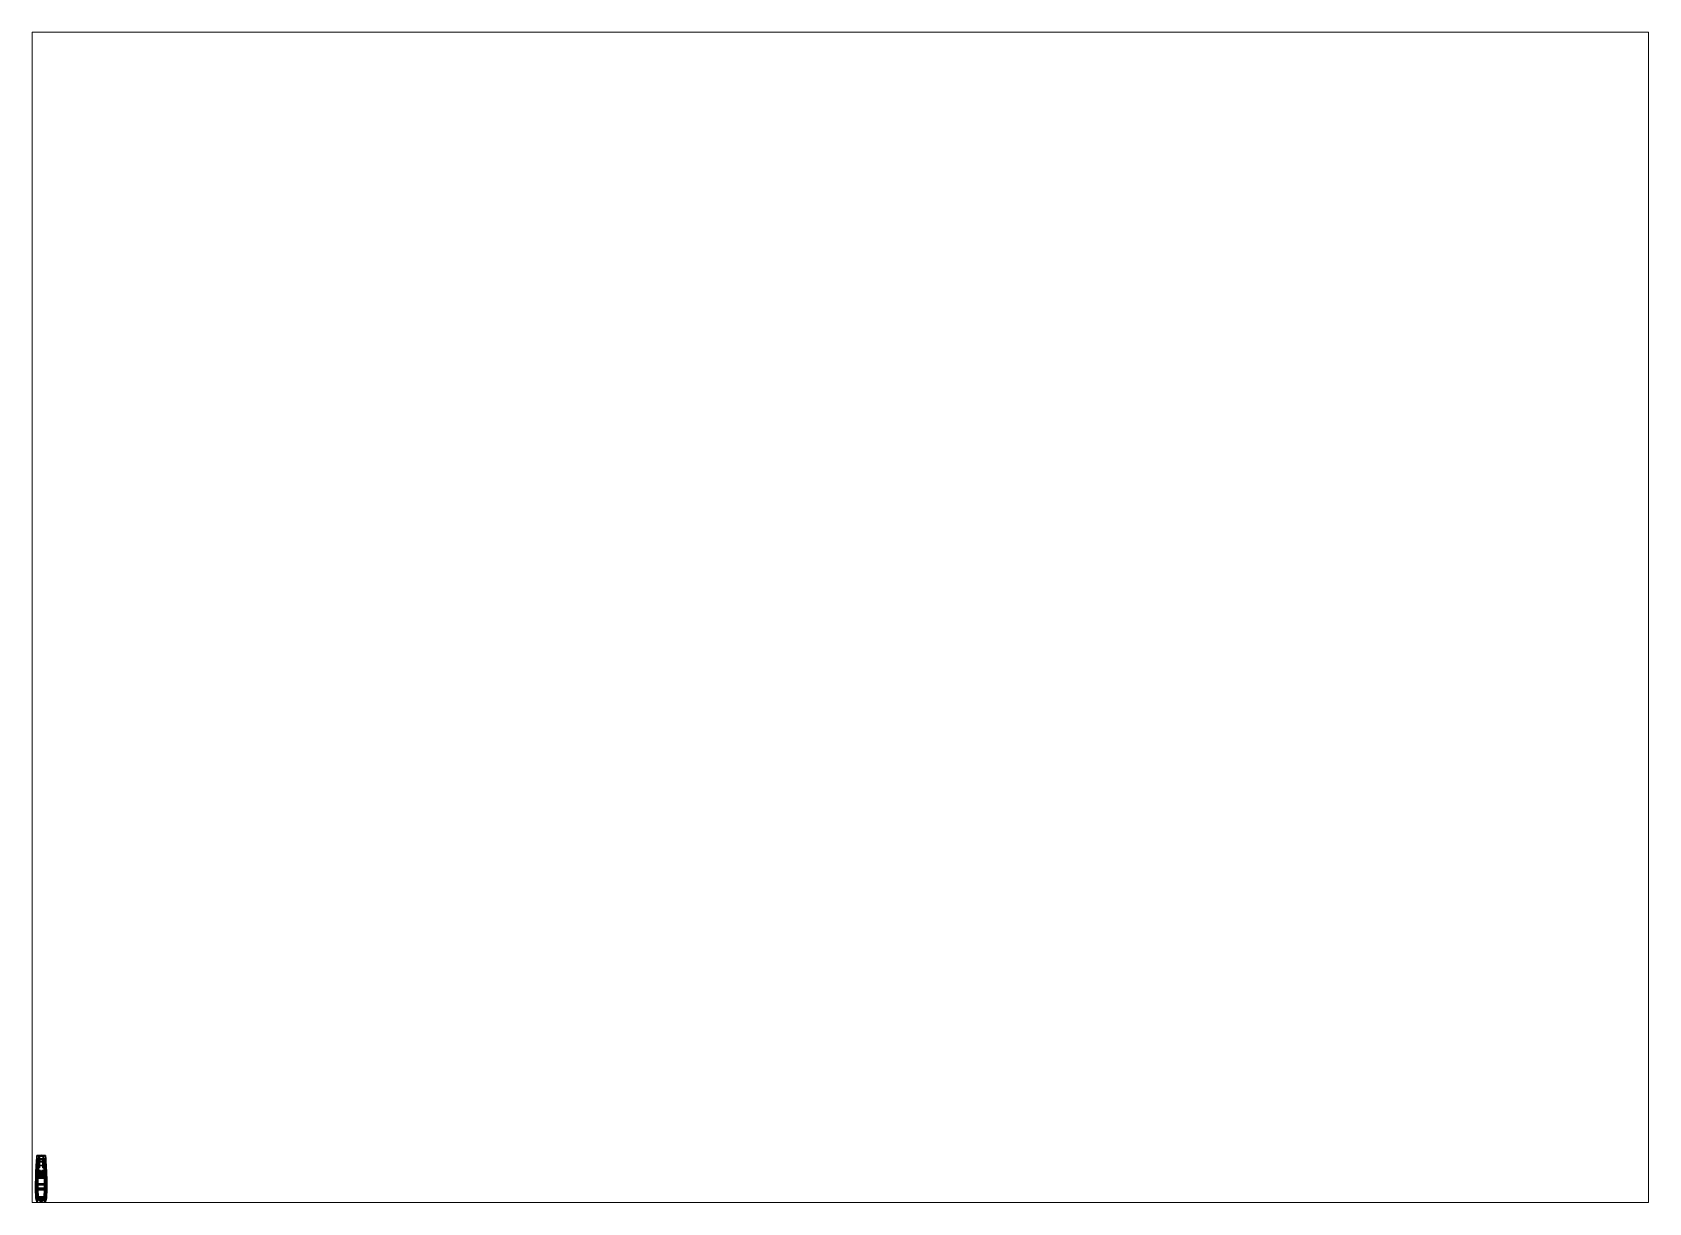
# Paper-space layout 'Layout1' of a CAD drawing. Header units: millimetres. Extents: x 28 to 251, y 20 to 181.
# The model-space entities are those that its viewports show. They can reach past a viewport. Long polylines and large blocks are cut down to what shows.
import ezdxf

# ---------------------------------------------------------------- set-up
doc = ezdxf.new("R2010")
doc.units = ezdxf.units.MM
doc.layers.add('h2', color=7, linetype='Continuous')
doc.layers.add('prop', color=1, linetype='Continuous')

msp = doc.modelspace()

# ---------------------------------------------------------------- linework, layer by layer
for points in [[(-1.15, 4.52, 0.46), (-1.25, 2.48, 0.46), (-0.84, 2.48, 0.46), (-0.71, 4.52, 0.46)], [(-1.14, 7.18, 0.96), (-1.19, 6.3, 0.96), (1.19, 6.3, 0.96), (1.14, 7.18, 0.96)], [(1.19, 6.3, 0.96), (-1.19, 6.3, 0.96), (-1.19, 6.3, 0.89), (1.19, 6.3, 0.89)], [(-1.09, 5.44, 0.46), (-1.15, 4.52, 0.46), (-0.71, 4.52, 0.46), (-0.65, 5.44, 0.46)], [(0, 7.23, 0.96), (-1.14, 7.18, 0.96), (1.14, 7.18, 0.96), (0, 7.23, 0.96)], [(-1.03, 6.11, 0.46), (-1.09, 5.44, 0.46), (-0.65, 5.44, 0.46), (-0.61, 6.11, 0.46)], [(-0.92, 6.3, 0.46), (-1.03, 6.11, 0.46), (-0.61, 6.11, 0.46), (-0.6, 6.3, 0.46)], [(1.01, 2.37, -0.5), (-1.01, 2.37, -0.5), (-0.94, 4.52, -0.32), (0.94, 4.52, -0.32)], [(0.94, 4.52, -0.32), (-0.94, 4.52, -0.32), (-0.86, 5.44, -0.23), (0.86, 5.44, -0.23)], [(0.92, 6.3, 0.89), (-0.92, 6.3, 0.89), (-0.92, 6.3, 0.46), (0.92, 6.3, 0.46)], [(0.86, 5.44, -0.23), (-0.86, 5.44, -0.23), (-0.79, 6.3, -0.18), (0.79, 6.3, -0.18)], [(-0.71, 4.52, 0.03), (-0.84, 2.48, 0.03), (0.84, 2.48, 0.03), (0.71, 4.52, 0.03)], [(-0.71, 4.52, 0.46), (-0.84, 2.48, 0.46), (-0.84, 2.48, 0.03), (-0.71, 4.52, 0.03)], [(0.79, 6.3, -0.18), (-0.79, 6.3, -0.18), (-0.54, 7, -0.11), (0.54, 7, -0.11)], [(-0.65, 5.44, 0.03), (-0.71, 4.52, 0.03), (0.71, 4.52, 0.03), (0.65, 5.44, 0.03)], [(-0.65, 5.44, 0.46), (-0.71, 4.52, 0.46), (-0.71, 4.52, 0.03), (-0.65, 5.44, 0.03)], [(-0.61, 6.11, 0.03), (-0.65, 5.44, 0.03), (0.65, 5.44, 0.03), (0.61, 6.11, 0.03)], [(-0.61, 6.11, 0.46), (-0.65, 5.44, 0.46), (-0.65, 5.44, 0.03), (-0.61, 6.11, 0.03)], [(-0.6, 6.3, 0.03), (-0.61, 6.11, 0.03), (0.61, 6.11, 0.03), (0.6, 6.3, 0.03)], [(-0.6, 6.3, 0.46), (-0.61, 6.11, 0.46), (-0.61, 6.11, 0.03), (-0.6, 6.3, 0.03)], [(0.6, 6.3, 0.46), (-0.6, 6.3, 0.46), (-0.6, 6.3, 0.03), (0.6, 6.3, 0.03)], [(-0.46, 5.8, -0.2), (-0.46, 5.8, -0.45), (-0.56, 5.8, -0.45), (-0.56, 5.8, -0.2)], [(-0.56, 5.8, -0.45), (-0.56, 5.65, -0.45), (-0.56, 5.65, -0.21), (-0.56, 5.8, -0.2)], [(-0.54, 5.75, -0.48), (-0.54, 5.63, -0.48), (-0.56, 5.65, -0.45), (-0.56, 5.8, -0.45)], [(-0.46, 5.8, -0.45), (-0.48, 5.75, -0.48), (-0.54, 5.75, -0.48), (-0.56, 5.8, -0.45)], [(-0.56, 5.65, -0.21), (-0.56, 5.65, -0.45), (-0.46, 5.65, -0.45), (-0.46, 5.65, -0.21)], [(-0.56, 5.65, -0.45), (-0.54, 5.63, -0.48), (-0.48, 5.63, -0.48), (-0.46, 5.65, -0.45)], [(-0.51, 5.65, -0.29), (-0.55, 5.65, -0.33), (-0.55, 3.87, -0.29), (-0.51, 3.87, -0.25)], [(-0.55, 5.65, -0.33), (-0.51, 5.65, -0.37), (-0.51, 3.87, -0.33), (-0.55, 3.87, -0.29)], [(-0.54, 6.93, -0.59), (-0.54, 6.19, -0.49), (-0.54, 6.19, -0.19), (-0.54, 7.11, -0.36)], [(-0.54, 7.11, -0.36), (-0.54, 6.19, -0.19), (-0.54, 7, -0.11), (-0.54, 7.11, -0.16)], [(-0.48, 7.11, -0.16), (-0.48, 7.11, -0.36), (-0.54, 7.11, -0.36), (-0.54, 7.11, -0.16)], [(-0.48, 7.11, -0.36), (-0.48, 6.93, -0.59), (-0.54, 6.93, -0.59), (-0.54, 7.11, -0.36)], [(-0.54, 7.11, -0.16), (-0.54, 7, -0.11), (-0.48, 7, -0.11), (-0.48, 7.11, -0.16)], [(-0.48, 6.93, -0.59), (-0.48, 6.62, -0.7), (-0.54, 6.62, -0.7), (-0.54, 6.93, -0.59)], [(-0.54, 6.62, -0.7), (-0.54, 6.29, -0.7), (-0.54, 6.19, -0.49), (-0.54, 6.93, -0.59)], [(-0.48, 6.62, -0.7), (-0.48, 6.29, -0.7), (-0.54, 6.29, -0.7), (-0.54, 6.62, -0.7)], [(-0.54, 6.19, -0.49), (-0.54, 6.29, -0.7), (-0.48, 6.29, -0.7), (-0.48, 6.19, -0.49)], [(-0.48, 6.22, -0.77), (-0.48, 6.2, -0.81), (-0.54, 6.2, -0.81), (-0.54, 6.22, -0.77)], [(-0.54, 6.22, -0.77), (-0.54, 6.2, -0.81), (-0.54, 5.9, -0.81), (-0.54, 5.95, -0.77)], [(-0.48, 5.95, -0.77), (-0.48, 6.22, -0.77), (-0.54, 6.22, -0.77), (-0.54, 5.95, -0.77)], [(-0.54, 5.9, -0.81), (-0.54, 6.2, -0.81), (-0.48, 6.2, -0.81), (-0.48, 5.9, -0.81)], [(-0.54, 6.19, -0.19), (-0.54, 6.19, -0.49), (-0.48, 6.19, -0.49), (-0.48, 6.19, -0.19)], [(-0.48, 5.82, -0.68), (-0.48, 5.95, -0.77), (-0.54, 5.95, -0.77), (-0.54, 5.82, -0.68)], [(-0.54, 5.95, -0.77), (-0.54, 5.9, -0.81), (-0.54, 5.76, -0.74), (-0.54, 5.82, -0.68)], [(-0.54, 5.76, -0.74), (-0.54, 5.9, -0.81), (-0.48, 5.9, -0.81), (-0.48, 5.76, -0.74)], [(-0.48, 5.75, -0.56), (-0.48, 5.82, -0.68), (-0.54, 5.82, -0.68), (-0.54, 5.75, -0.56)], [(-0.54, 5.82, -0.68), (-0.54, 5.76, -0.74), (-0.54, 5.63, -0.57), (-0.54, 5.75, -0.56)], [(-0.54, 5.63, -0.57), (-0.54, 5.76, -0.74), (-0.48, 5.76, -0.74), (-0.48, 5.63, -0.57)], [(-0.48, 5.75, -0.48), (-0.48, 5.75, -0.56), (-0.54, 5.75, -0.56), (-0.54, 5.75, -0.48)], [(-0.54, 5.75, -0.56), (-0.54, 5.63, -0.57), (-0.54, 5.63, -0.48), (-0.54, 5.75, -0.48)], [(-0.54, 5.63, -0.48), (-0.54, 5.63, -0.57), (-0.48, 5.63, -0.57), (-0.48, 5.63, -0.48)], [(-0.47, 5.65, -0.33), (-0.51, 5.65, -0.29), (-0.51, 3.87, -0.25), (-0.47, 3.87, -0.29)], [(-0.51, 5.65, -0.37), (-0.47, 5.65, -0.33), (-0.47, 3.87, -0.29), (-0.51, 3.87, -0.33)], [(-0.48, 6.19, -0.19), (-0.48, 6.19, -0.49), (-0.48, 6.93, -0.59), (-0.48, 7.11, -0.36)], [(-0.48, 7, -0.11), (-0.48, 6.19, -0.19), (-0.48, 7.11, -0.36), (-0.48, 7.11, -0.16)], [(-0.48, 6.19, -0.49), (-0.48, 6.29, -0.7), (-0.48, 6.62, -0.7), (-0.48, 6.93, -0.59)], [(-0.48, 5.9, -0.81), (-0.48, 6.2, -0.81), (-0.48, 6.22, -0.77), (-0.48, 5.95, -0.77)], [(-0.48, 5.76, -0.74), (-0.48, 5.9, -0.81), (-0.48, 5.95, -0.77), (-0.48, 5.82, -0.68)], [(-0.48, 5.63, -0.57), (-0.48, 5.76, -0.74), (-0.48, 5.82, -0.68), (-0.48, 5.75, -0.56)], [(-0.46, 5.65, -0.45), (-0.48, 5.63, -0.48), (-0.48, 5.75, -0.48), (-0.46, 5.8, -0.45)], [(-0.48, 5.63, -0.48), (-0.48, 5.63, -0.57), (-0.48, 5.75, -0.56), (-0.48, 5.75, -0.48)], [(-0.46, 5.65, -0.21), (-0.46, 5.65, -0.45), (-0.46, 5.8, -0.45), (-0.46, 5.8, -0.2)], [(-0.11, 7.11, 1.12), (-0.16, 7.09, 1.12), (-0.18, 7.04, 1.12), (-0.06, 7.09, 1.12)], [(-0.16, 7.09, 0.96), (-0.18, 7.04, 0.96), (-0.18, 7.04, 1.12), (-0.16, 7.09, 1.12)], [(-0.06, 7.09, 1.12), (-0.18, 7.04, 1.12), (-0.16, 6.99, 1.12), (-0.04, 7.04, 1.12)], [(-0.18, 7.04, 0.96), (-0.16, 6.99, 0.96), (-0.16, 6.99, 1.12), (-0.18, 7.04, 1.12)], [(-0.11, 7.11, 0.96), (-0.16, 7.09, 0.96), (-0.16, 7.09, 1.12), (-0.11, 7.11, 1.12)], [(-0.04, 7.04, 1.12), (-0.16, 6.99, 1.12), (-0.11, 6.97, 1.12), (-0.06, 6.99, 1.12)], [(-0.16, 6.99, 0.96), (-0.11, 6.97, 0.96), (-0.11, 6.97, 1.12), (-0.16, 6.99, 1.12)], [(-0.06, 7.09, 0.96), (-0.11, 7.11, 0.96), (-0.11, 7.11, 1.12), (-0.06, 7.09, 1.12)], [(-0.11, 6.97, 0.96), (-0.06, 6.99, 0.96), (-0.06, 6.99, 1.12), (-0.11, 6.97, 1.12)], [(-0.04, 7.04, 0.96), (-0.06, 7.09, 0.96), (-0.06, 7.09, 1.12), (-0.04, 7.04, 1.12)], [(-0.06, 6.99, 0.96), (-0.04, 7.04, 0.96), (-0.04, 7.04, 1.12), (-0.06, 6.99, 1.12)], [(1.14, 7.02, 0.03), (0, 7.11, 0.03), (0, 7.23, 0.96), (1.14, 7.18, 0.96)], [(0.54, 7, -0.11), (0, 7.08, -0.11), (0, 7.11, 0.03), (1.14, 7.02, 0.03)], [(0.11, 7.11, 1.12), (0.06, 7.09, 1.12), (0.04, 7.04, 1.12), (0.16, 7.09, 1.12)], [(0.06, 7.09, 0.96), (0.04, 7.04, 0.96), (0.04, 7.04, 1.12), (0.06, 7.09, 1.12)], [(0.16, 7.09, 1.12), (0.04, 7.04, 1.12), (0.06, 6.99, 1.12), (0.18, 7.04, 1.12)], [(0.04, 7.04, 0.96), (0.06, 6.99, 0.96), (0.06, 6.99, 1.12), (0.04, 7.04, 1.12)], [(0.11, 7.11, 0.96), (0.06, 7.09, 0.96), (0.06, 7.09, 1.12), (0.11, 7.11, 1.12)], [(0.18, 7.04, 1.12), (0.06, 6.99, 1.12), (0.11, 6.97, 1.12), (0.16, 6.99, 1.12)], [(0.06, 6.99, 0.96), (0.11, 6.97, 0.96), (0.11, 6.97, 1.12), (0.06, 6.99, 1.12)], [(0.16, 7.09, 0.96), (0.11, 7.11, 0.96), (0.11, 7.11, 1.12), (0.16, 7.09, 1.12)], [(0.11, 6.97, 0.96), (0.16, 6.99, 0.96), (0.16, 6.99, 1.12), (0.11, 6.97, 1.12)], [(0.18, 7.04, 0.96), (0.16, 7.09, 0.96), (0.16, 7.09, 1.12), (0.18, 7.04, 1.12)], [(0.16, 6.99, 0.96), (0.18, 7.04, 0.96), (0.18, 7.04, 1.12), (0.16, 6.99, 1.12)], [(0.56, 5.8, -0.2), (0.56, 5.8, -0.45), (0.46, 5.8, -0.45), (0.46, 5.8, -0.2)], [(0.46, 5.8, -0.45), (0.46, 5.65, -0.45), (0.46, 5.65, -0.21), (0.46, 5.8, -0.2)], [(0.56, 5.8, -0.45), (0.54, 5.75, -0.48), (0.48, 5.75, -0.48), (0.46, 5.8, -0.45)], [(0.48, 5.75, -0.48), (0.48, 5.63, -0.48), (0.46, 5.65, -0.45), (0.46, 5.8, -0.45)], [(0.46, 5.65, -0.21), (0.46, 5.65, -0.45), (0.56, 5.65, -0.45), (0.56, 5.65, -0.21)], [(0.46, 5.65, -0.45), (0.48, 5.63, -0.48), (0.54, 5.63, -0.48), (0.56, 5.65, -0.45)], [(0.51, 5.65, -0.29), (0.47, 5.65, -0.33), (0.47, 3.87, -0.29), (0.51, 3.87, -0.25)], [(0.47, 5.65, -0.33), (0.51, 5.65, -0.37), (0.51, 3.87, -0.33), (0.47, 3.87, -0.29)], [(0.48, 6.93, -0.59), (0.48, 6.19, -0.49), (0.48, 6.19, -0.19), (0.48, 7.11, -0.36)], [(0.54, 7.11, -0.36), (0.54, 6.93, -0.59), (0.48, 6.93, -0.59), (0.48, 7.11, -0.36)], [(0.48, 7.11, -0.36), (0.48, 6.19, -0.19), (0.48, 7, -0.11), (0.48, 7.11, -0.16)], [(0.54, 7.11, -0.16), (0.54, 7.11, -0.36), (0.48, 7.11, -0.36), (0.48, 7.11, -0.16)], [(0.48, 7.11, -0.16), (0.48, 7, -0.11), (0.54, 7, -0.11), (0.54, 7.11, -0.16)], [(0.48, 6.62, -0.7), (0.48, 6.29, -0.7), (0.48, 6.19, -0.49), (0.48, 6.93, -0.59)], [(0.54, 6.93, -0.59), (0.54, 6.62, -0.7), (0.48, 6.62, -0.7), (0.48, 6.93, -0.59)], [(0.54, 6.62, -0.7), (0.54, 6.29, -0.7), (0.48, 6.29, -0.7), (0.48, 6.62, -0.7)], [(0.48, 6.19, -0.49), (0.48, 6.29, -0.7), (0.54, 6.29, -0.7), (0.54, 6.19, -0.49)], [(0.48, 6.22, -0.77), (0.48, 6.2, -0.81), (0.48, 5.9, -0.81), (0.48, 5.95, -0.77)], [(0.54, 5.95, -0.77), (0.54, 6.22, -0.77), (0.48, 6.22, -0.77), (0.48, 5.95, -0.77)], [(0.54, 6.22, -0.77), (0.54, 6.2, -0.81), (0.48, 6.2, -0.81), (0.48, 6.22, -0.77)], [(0.48, 5.9, -0.81), (0.48, 6.2, -0.81), (0.54, 6.2, -0.81), (0.54, 5.9, -0.81)], [(0.48, 6.19, -0.19), (0.48, 6.19, -0.49), (0.54, 6.19, -0.49), (0.54, 6.19, -0.19)], [(0.48, 5.95, -0.77), (0.48, 5.9, -0.81), (0.48, 5.76, -0.74), (0.48, 5.82, -0.68)], [(0.54, 5.82, -0.68), (0.54, 5.95, -0.77), (0.48, 5.95, -0.77), (0.48, 5.82, -0.68)], [(0.48, 5.76, -0.74), (0.48, 5.9, -0.81), (0.54, 5.9, -0.81), (0.54, 5.76, -0.74)], [(0.54, 5.75, -0.56), (0.54, 5.82, -0.68), (0.48, 5.82, -0.68), (0.48, 5.75, -0.56)], [(0.48, 5.82, -0.68), (0.48, 5.76, -0.74), (0.48, 5.63, -0.57), (0.48, 5.75, -0.56)], [(0.48, 5.63, -0.57), (0.48, 5.76, -0.74), (0.54, 5.76, -0.74), (0.54, 5.63, -0.57)], [(0.48, 5.75, -0.56), (0.48, 5.63, -0.57), (0.48, 5.63, -0.48), (0.48, 5.75, -0.48)], [(0.54, 5.75, -0.48), (0.54, 5.75, -0.56), (0.48, 5.75, -0.56), (0.48, 5.75, -0.48)], [(0.48, 5.63, -0.48), (0.48, 5.63, -0.57), (0.54, 5.63, -0.57), (0.54, 5.63, -0.48)], [(0.55, 5.65, -0.33), (0.51, 5.65, -0.29), (0.51, 3.87, -0.25), (0.55, 3.87, -0.29)], [(0.51, 5.65, -0.37), (0.55, 5.65, -0.33), (0.55, 3.87, -0.29), (0.51, 3.87, -0.33)], [(0.54, 6.19, -0.19), (0.54, 6.19, -0.49), (0.54, 6.93, -0.59), (0.54, 7.11, -0.36)], [(0.54, 7, -0.11), (0.54, 6.19, -0.19), (0.54, 7.11, -0.36), (0.54, 7.11, -0.16)], [(1.14, 7.02, 0.03), (1.19, 6.3, 0.03), (0.79, 6.3, -0.18), (0.54, 7, -0.11)], [(0.54, 6.19, -0.49), (0.54, 6.29, -0.7), (0.54, 6.62, -0.7), (0.54, 6.93, -0.59)], [(0.54, 5.9, -0.81), (0.54, 6.2, -0.81), (0.54, 6.22, -0.77), (0.54, 5.95, -0.77)], [(0.54, 5.76, -0.74), (0.54, 5.9, -0.81), (0.54, 5.95, -0.77), (0.54, 5.82, -0.68)], [(0.54, 5.63, -0.57), (0.54, 5.76, -0.74), (0.54, 5.82, -0.68), (0.54, 5.75, -0.56)], [(0.56, 5.65, -0.45), (0.54, 5.63, -0.48), (0.54, 5.75, -0.48), (0.56, 5.8, -0.45)], [(0.54, 5.63, -0.48), (0.54, 5.63, -0.57), (0.54, 5.75, -0.56), (0.54, 5.75, -0.48)], [(0.56, 5.65, -0.21), (0.56, 5.65, -0.45), (0.56, 5.8, -0.45), (0.56, 5.8, -0.2)], [(0.6, 6.3, 0.46), (0.61, 6.11, 0.46), (1.03, 6.11, 0.46), (0.92, 6.3, 0.46)], [(0.6, 6.3, 0.03), (0.61, 6.11, 0.03), (0.61, 6.11, 0.46), (0.6, 6.3, 0.46)], [(0.61, 6.11, 0.46), (0.65, 5.44, 0.46), (1.09, 5.44, 0.46), (1.03, 6.11, 0.46)], [(0.61, 6.11, 0.03), (0.65, 5.44, 0.03), (0.65, 5.44, 0.46), (0.61, 6.11, 0.46)], [(0.65, 5.44, 0.46), (0.71, 4.52, 0.46), (1.15, 4.52, 0.46), (1.09, 5.44, 0.46)], [(0.65, 5.44, 0.03), (0.71, 4.52, 0.03), (0.71, 4.52, 0.46), (0.65, 5.44, 0.46)], [(0.71, 4.52, 0.46), (0.84, 2.48, 0.46), (1.25, 2.48, 0.46), (1.15, 4.52, 0.46)], [(0.71, 4.52, 0.03), (0.84, 2.48, 0.03), (0.84, 2.48, 0.46), (0.71, 4.52, 0.46)], [(1.19, 6.3, 0.03), (1.24, 5.44, 0.03), (0.86, 5.44, -0.23), (0.79, 6.3, -0.18)], [(1.24, 5.44, 0.03), (1.29, 4.52, 0.03), (0.94, 4.52, -0.32), (0.86, 5.44, -0.23)], [(0.92, 6.3, 0.89), (1.03, 6.11, 0.89), (1.2, 6.11, 0.89), (1.19, 6.3, 0.89)], [(0.92, 6.3, 0.46), (1.03, 6.11, 0.46), (1.03, 6.11, 0.89), (0.92, 6.3, 0.89)], [(1.29, 4.52, 0.03), (1.41, 2.37, 0.03), (1.01, 2.37, -0.5), (0.94, 4.52, -0.32)], [(1.03, 6.11, 0.89), (1.09, 5.44, 0.89), (1.24, 5.44, 0.89), (1.2, 6.11, 0.89)], [(1.03, 6.11, 0.46), (1.09, 5.44, 0.46), (1.09, 5.44, 0.89), (1.03, 6.11, 0.89)], [(1.09, 5.44, 0.89), (1.15, 4.52, 0.89), (1.29, 4.52, 0.89), (1.24, 5.44, 0.89)], [(1.09, 5.44, 0.46), (1.15, 4.52, 0.46), (1.15, 4.52, 0.89), (1.09, 5.44, 0.89)], [(1.14, 7.18, 0.96), (1.19, 6.3, 0.96), (1.19, 6.3, 0.03), (1.14, 7.02, 0.03)], [(1.15, 4.52, 0.89), (1.25, 2.48, 0.89), (1.4, 2.48, 0.89), (1.29, 4.52, 0.89)], [(1.15, 4.52, 0.46), (1.25, 2.48, 0.46), (1.25, 2.48, 0.89), (1.15, 4.52, 0.89)], [(1.19, 6.3, 0.89), (1.2, 6.11, 0.89), (1.2, 6.11, 0.03), (1.19, 6.3, 0.03)], [(1.2, 6.11, 0.89), (1.24, 5.44, 0.89), (1.24, 5.44, 0.03), (1.2, 6.11, 0.03)], [(1.24, 5.44, 0.89), (1.29, 4.52, 0.89), (1.29, 4.52, 0.03), (1.24, 5.44, 0.03)], [(1.29, 4.52, 0.89), (1.4, 2.48, 0.89), (1.4, 2.48, 0.03), (1.29, 4.52, 0.03)], [(-1.44, 1.46, 0.89), (-1.49, -0.46, 0.89), (-0.84, -0.44, 0.89), (-0.84, 1.36, 0.89)], [(-1.43, 1.97, 0.89), (-1.44, 1.46, 0.89), (-0.72, 1.46, 0.89), (-0.72, 1.97, 0.89)], [(-1.44, 1.46, 0.89), (-0.84, 1.36, 0.89), (0.84, 1.36, 0.89), (1.44, 1.46, 0.89)], [(-1.41, 2.37, 0.89), (-1.43, 1.97, 0.89), (-0.72, 1.97, 0.89), (-0.72, 2.37, 0.89)], [(-1.35, 1.4, 0.89), (-1.39, 1.36, 0.89), (-1.39, 1.36, 1.29), (-1.35, 1.4, 1.33)], [(-1.35, 1.4, 1.33), (-1.39, 1.36, 1.29), (-1.39, 1.21, 1.46), (-1.35, 1.25, 1.5)], [(-1.35, -0.47, 1.14), (-1.39, -0.51, 1.18), (-1.39, 1.36, 1.18), (-1.35, 1.32, 1.14)], [(-1.39, -0.51, 1.18), (-1.35, -0.47, 1.22), (-1.35, 1.32, 1.22), (-1.39, 1.36, 1.18)], [(-1.39, 1.36, 0.89), (-1.35, 1.32, 0.89), (-1.35, 1.32, 1.25), (-1.39, 1.36, 1.29)], [(-1.39, 1.36, 1.29), (-1.35, 1.32, 1.25), (-1.35, 1.17, 1.42), (-1.39, 1.21, 1.46)], [(-1.39, -0.36, 1.46), (-1.35, -0.4, 1.5), (-1.35, 1.25, 1.5), (-1.39, 1.21, 1.46)], [(-1.35, -0.32, 1.42), (-1.39, -0.36, 1.46), (-1.39, 1.21, 1.46), (-1.35, 1.17, 1.42)], [(-1.31, 1.36, 0.89), (-1.35, 1.4, 0.89), (-1.35, 1.4, 1.33), (-1.31, 1.36, 1.29)], [(-1.31, 1.36, 1.29), (-1.35, 1.4, 1.33), (-1.35, 1.25, 1.5), (-1.31, 1.21, 1.46)], [(-1.31, -0.51, 1.18), (-1.35, -0.47, 1.14), (-1.35, 1.32, 1.14), (-1.31, 1.36, 1.18)], [(-1.35, -0.47, 1.22), (-1.31, -0.51, 1.18), (-1.31, 1.36, 1.18), (-1.35, 1.32, 1.22)], [(-1.35, 1.32, 0.89), (-1.31, 1.36, 0.89), (-1.31, 1.36, 1.29), (-1.35, 1.32, 1.25)], [(-1.35, 1.32, 1.25), (-1.31, 1.36, 1.29), (-1.31, 1.21, 1.46), (-1.35, 1.17, 1.42)], [(-1.35, -0.4, 1.5), (-1.31, -0.36, 1.46), (-1.31, 1.21, 1.46), (-1.35, 1.25, 1.5)], [(-1.31, -0.36, 1.46), (-1.35, -0.32, 1.42), (-1.35, 1.17, 1.42), (-1.31, 1.21, 1.46)], [(-1.25, 2.48, 0.46), (-1.11, 2.37, 0.46), (-0.85, 2.37, 0.46), (-0.84, 2.48, 0.46)], [(1.14, -0.46, -0.71), (-1.14, -0.46, -0.71), (-1.06, 1.46, -0.57), (1.06, 1.46, -0.57)], [(-0.85, 2.37, 0.46), (-1.11, 2.37, 0.46), (-1.11, 2.37, 0.89), (-0.72, 2.37, 0.89)], [(1.06, 1.46, -0.57), (-1.06, 1.46, -0.57), (-1.04, 1.97, -0.53), (1.04, 1.97, -0.53)], [(1.04, 1.97, -0.53), (-1.04, 1.97, -0.53), (-1.01, 2.37, -0.5), (1.01, 2.37, -0.5)], [(-0.84, 2.48, 0.03), (-0.85, 2.37, 0.03), (0.85, 2.37, 0.03), (0.84, 2.48, 0.03)], [(-0.84, 2.48, 0.46), (-0.85, 2.37, 0.46), (-0.85, 2.37, 0.03), (-0.84, 2.48, 0.03)], [(-0.85, 2.37, 0.03), (-0.85, 2.37, 0.46), (-0.72, 2.37, 0.89), (-0.72, 2.37, 0.03)], [(-0.84, 1.36, 0.89), (-0.84, -0.44, 0.89), (-0.84, -0.44, 1.04), (-0.84, 1.36, 1.04)], [(0.84, 1.36, 1.04), (0.84, 1.36, 0.89), (-0.84, 1.36, 0.89), (-0.84, 1.36, 1.04)], [(-0.84, 1.36, 1.04), (-0.84, -0.44, 1.04), (-0.84, -0.31, 1.25), (-0.84, 1.23, 1.25)], [(0.84, 1.23, 1.25), (0.84, 1.36, 1.04), (-0.84, 1.36, 1.04), (-0.84, 1.23, 1.25)], [(-0.84, 1.23, 1.25), (-0.84, -0.31, 1.25), (0.84, -0.31, 1.25), (0.84, 1.23, 1.25)], [(-0.79, 3.34, 0.43), (-0.79, 3.31, 0.46), (-0.59, 3.31, 0.46), (-0.56, 3.34, 0.43)], [(-0.79, 3.31, 0.4), (-0.79, 3.34, 0.43), (-0.56, 3.34, 0.43), (-0.59, 3.31, 0.4)], [(-0.79, 3.31, 0.4), (-0.79, 3.28, 0.43), (-0.79, 3.31, 0.46), (-0.79, 3.34, 0.43)], [(-0.79, 3.31, 0.46), (-0.79, 3.28, 0.43), (-0.62, 3.28, 0.43), (-0.59, 3.31, 0.46)], [(-0.79, 3.28, 0.43), (-0.79, 3.31, 0.4), (-0.59, 3.31, 0.4), (-0.62, 3.28, 0.43)], [(-0.72, 2.37, 0.03), (-0.72, 1.46, 0.03), (0.72, 1.46, 0.03), (0.72, 2.37, 0.03)], [(-0.72, 2.32, 1.2), (-0.72, 1.41, 1.2), (-0.72, 1.41, 0.89), (-0.72, 2.32, 0.89)], [(-0.72, 2.32, 0.89), (-0.72, 1.41, 0.89), (-0.72, 1.41, 1.2), (-0.72, 2.32, 1.2)], [(-0.72, 2.32, 1.51), (-0.72, 1.77, 1.51), (-0.72, 1.41, 1.2), (-0.72, 2.32, 1.2)], [(-0.72, 2.32, 1.2), (-0.72, 1.41, 1.2), (-0.72, 1.77, 1.51), (-0.72, 2.32, 1.51)], [(0.72, 1.41, 1.2), (-0.72, 1.41, 1.2), (-0.72, 1.77, 1.51), (0.72, 1.77, 1.51)], [(0.72, 1.77, 1.51), (-0.72, 1.77, 1.51), (-0.72, 1.41, 1.2), (0.72, 1.41, 1.2)], [(0.72, 1.46, 0.03), (-0.72, 1.46, 0.03), (-0.72, 1.46, 0.89), (0.72, 1.46, 0.89)], [(0.72, 1.41, 1.2), (-0.72, 1.41, 1.2), (-0.72, 1.41, 0.89), (0.72, 1.41, 0.89)], [(0.72, 1.41, 0.89), (-0.72, 1.41, 0.89), (-0.72, 1.41, 1.2), (0.72, 1.41, 1.2)], [(-0.54, 2.91, 0.52), (-0.54, 2.96, 0.43), (-0.64, 2.96, 0.43), (-0.64, 2.91, 0.52)], [(-0.54, 2.96, 0.43), (-0.54, 2.91, 0.34), (-0.64, 2.91, 0.34), (-0.64, 2.96, 0.43)], [(-0.64, 2.81, 0.52), (-0.64, 2.91, 0.52), (-0.64, 2.96, 0.43), (-0.64, 2.76, 0.43)], [(-0.64, 2.76, 0.43), (-0.64, 2.96, 0.43), (-0.64, 2.91, 0.34), (-0.64, 2.81, 0.34)], [(-0.54, 2.81, 0.52), (-0.54, 2.91, 0.52), (-0.64, 2.91, 0.52), (-0.64, 2.81, 0.52)], [(-0.54, 2.91, 0.34), (-0.54, 2.81, 0.34), (-0.64, 2.81, 0.34), (-0.64, 2.91, 0.34)], [(-0.54, 2.76, 0.43), (-0.54, 2.81, 0.52), (-0.64, 2.81, 0.52), (-0.64, 2.76, 0.43)], [(-0.54, 2.81, 0.34), (-0.54, 2.76, 0.43), (-0.64, 2.76, 0.43), (-0.64, 2.81, 0.34)], [(-0.59, 3.31, 0.46), (-0.62, 3.28, 0.43), (-0.62, 2.94, 0.43), (-0.59, 2.94, 0.46)], [(-0.62, 3.28, 0.43), (-0.59, 3.31, 0.4), (-0.59, 2.94, 0.4), (-0.62, 2.94, 0.43)], [(-0.56, 3.34, 0.43), (-0.59, 3.31, 0.46), (-0.59, 2.94, 0.46), (-0.56, 2.94, 0.43)], [(-0.59, 3.31, 0.4), (-0.56, 3.34, 0.43), (-0.56, 2.94, 0.43), (-0.59, 2.94, 0.4)], [(-0.44, 3.23, 0.44), (-0.44, 3.23, 0.03), (-0.54, 3.23, 0.03), (-0.54, 3.23, 0.44)], [(-0.54, 3.23, 0.03), (-0.54, 2.49, 0.03), (-0.54, 2.49, 0.44), (-0.54, 3.23, 0.44)], [(-0.44, 2.97, 0.64), (-0.44, 3.23, 0.44), (-0.54, 3.23, 0.44), (-0.54, 2.97, 0.64)], [(-0.54, 3.23, 0.44), (-0.54, 2.49, 0.44), (-0.54, 2.75, 0.64), (-0.54, 2.97, 0.64)], [(-0.54, 2.97, 0.64), (-0.54, 2.75, 0.64), (-0.44, 2.75, 0.64), (-0.44, 2.97, 0.64)], [(-0.54, 2.75, 0.64), (-0.54, 2.49, 0.44), (-0.44, 2.49, 0.44), (-0.44, 2.75, 0.64)], [(-0.54, 2.49, 0.44), (-0.54, 2.49, 0.03), (-0.44, 2.49, 0.03), (-0.44, 2.49, 0.44)], [(-0.44, 2.49, 0.44), (-0.44, 2.49, 0.03), (-0.44, 3.23, 0.03), (-0.44, 3.23, 0.44)], [(-0.44, 2.75, 0.64), (-0.44, 2.49, 0.44), (-0.44, 3.23, 0.44), (-0.44, 2.97, 0.64)], [(-0.44, 2.49, 0.03), (-0.44, 3.23, 0.03), (-0.44, 3.23, 0.44), (-0.44, 2.49, 0.44)], [(-0.44, 2.49, 0.44), (-0.44, 3.23, 0.44), (-0.44, 2.97, 0.64), (-0.44, 2.75, 0.64)], [(-0.3, 2.97, 0.54), (-0.3, 3.01, 0.43), (-0.44, 3.01, 0.43), (-0.44, 2.97, 0.54)], [(-0.3, 3.01, 0.43), (-0.3, 2.97, 0.32), (-0.44, 2.97, 0.32), (-0.44, 3.01, 0.43)], [(-0.3, 2.86, 0.58), (-0.3, 2.97, 0.54), (-0.44, 2.97, 0.54), (-0.44, 2.86, 0.58)], [(-0.3, 2.97, 0.32), (-0.3, 2.86, 0.28), (-0.44, 2.86, 0.28), (-0.44, 2.97, 0.32)], [(-0.3, 2.75, 0.54), (-0.3, 2.86, 0.58), (-0.44, 2.86, 0.58), (-0.44, 2.75, 0.54)], [(-0.3, 2.86, 0.28), (-0.3, 2.75, 0.32), (-0.44, 2.75, 0.32), (-0.44, 2.86, 0.28)], [(-0.3, 2.71, 0.43), (-0.3, 2.75, 0.54), (-0.44, 2.75, 0.54), (-0.44, 2.71, 0.43)], [(-0.3, 2.75, 0.32), (-0.3, 2.71, 0.43), (-0.44, 2.71, 0.43), (-0.44, 2.75, 0.32)], [(-0.3, 3.23, 0.03), (-0.3, 2.49, 0.03), (-0.3, 2.49, 0.44), (-0.3, 3.23, 0.44)], [(-0.2, 3.23, 0.44), (-0.2, 3.23, 0.03), (-0.3, 3.23, 0.03), (-0.3, 3.23, 0.44)], [(-0.3, 3.23, 0.44), (-0.3, 2.49, 0.44), (-0.3, 2.75, 0.64), (-0.3, 2.97, 0.64)], [(-0.2, 2.97, 0.64), (-0.2, 3.23, 0.44), (-0.3, 3.23, 0.44), (-0.3, 2.97, 0.64)], [(-0.3, 2.97, 0.64), (-0.3, 2.75, 0.64), (-0.2, 2.75, 0.64), (-0.2, 2.97, 0.64)], [(-0.3, 2.75, 0.64), (-0.3, 2.49, 0.44), (-0.2, 2.49, 0.44), (-0.2, 2.75, 0.64)], [(-0.3, 2.49, 0.44), (-0.3, 2.49, 0.03), (-0.2, 2.49, 0.03), (-0.2, 2.49, 0.44)], [(-0.21, 1.56, 1), (-0.3, 1.56, 0.79), (-0.3, 1.51, 0.79), (-0.21, 1.51, 1)], [(-0.3, 1.56, 0.79), (-0.21, 1.56, 0.58), (-0.21, 1.51, 0.58), (-0.3, 1.51, 0.79)], [(0.21, 1.56, 1), (-0.3, 1.56, 0.79), (-0.21, 1.56, 1), (0, 1.56, 1.09)], [(0.3, 1.56, 0.79), (-0.21, 1.56, 0.58), (-0.3, 1.56, 0.79), (0.21, 1.56, 1)], [(-0.21, 1.51, 0.58), (0, 1.51, 0.49), (0.21, 1.51, 0.58), (-0.3, 1.51, 0.79)], [(-0.3, 1.51, 0.79), (0.21, 1.51, 0.58), (0.3, 1.51, 0.79), (-0.21, 1.51, 1)], [(0, 1.56, 1.09), (-0.21, 1.56, 1), (-0.21, 1.51, 1), (0, 1.51, 1.09)], [(-0.21, 1.56, 0.58), (0, 1.56, 0.49), (0, 1.51, 0.49), (-0.21, 1.51, 0.58)], [(0.21, 1.56, 0.58), (0, 1.56, 0.49), (-0.21, 1.56, 0.58), (0.3, 1.56, 0.79)], [(-0.21, 1.51, 1), (0.3, 1.51, 0.79), (0.21, 1.51, 1), (0, 1.51, 1.09)], [(-0.2, 2.49, 0.03), (-0.2, 3.23, 0.03), (-0.2, 3.23, 0.44), (-0.2, 2.49, 0.44)], [(-0.2, 2.49, 0.44), (-0.2, 2.49, 0.03), (-0.2, 3.23, 0.03), (-0.2, 3.23, 0.44)], [(-0.2, 2.49, 0.44), (-0.2, 3.23, 0.44), (-0.2, 2.97, 0.64), (-0.2, 2.75, 0.64)], [(-0.2, 2.75, 0.64), (-0.2, 2.49, 0.44), (-0.2, 3.23, 0.44), (-0.2, 2.97, 0.64)], [(0.2, 2.97, 0.54), (0.2, 3.01, 0.43), (-0.2, 3.01, 0.43), (-0.2, 2.97, 0.54)], [(0.2, 3.01, 0.43), (0.2, 2.97, 0.32), (-0.2, 2.97, 0.32), (-0.2, 3.01, 0.43)], [(0.2, 2.86, 0.58), (0.2, 2.97, 0.54), (-0.2, 2.97, 0.54), (-0.2, 2.86, 0.58)], [(0.2, 2.97, 0.32), (0.2, 2.86, 0.28), (-0.2, 2.86, 0.28), (-0.2, 2.97, 0.32)], [(0.2, 2.75, 0.54), (0.2, 2.86, 0.58), (-0.2, 2.86, 0.58), (-0.2, 2.75, 0.54)], [(0.2, 2.86, 0.28), (0.2, 2.75, 0.32), (-0.2, 2.75, 0.32), (-0.2, 2.86, 0.28)], [(0.2, 2.71, 0.43), (0.2, 2.75, 0.54), (-0.2, 2.75, 0.54), (-0.2, 2.71, 0.43)], [(0.2, 2.75, 0.32), (0.2, 2.71, 0.43), (-0.2, 2.71, 0.43), (-0.2, 2.75, 0.32)], [(0.21, 1.56, 1), (0, 1.56, 1.09), (0, 1.51, 1.09), (0.21, 1.51, 1)], [(0, 1.56, 0.49), (0.21, 1.56, 0.58), (0.21, 1.51, 0.58), (0, 1.51, 0.49)], [(0.3, 3.23, 0.44), (0.3, 3.23, 0.03), (0.2, 3.23, 0.03), (0.2, 3.23, 0.44)], [(0.2, 3.23, 0.03), (0.2, 2.49, 0.03), (0.2, 2.49, 0.44), (0.2, 3.23, 0.44)], [(0.3, 2.97, 0.64), (0.3, 3.23, 0.44), (0.2, 3.23, 0.44), (0.2, 2.97, 0.64)], [(0.2, 3.23, 0.44), (0.2, 2.49, 0.44), (0.2, 2.75, 0.64), (0.2, 2.97, 0.64)], [(0.2, 2.97, 0.64), (0.2, 2.75, 0.64), (0.3, 2.75, 0.64), (0.3, 2.97, 0.64)], [(0.2, 2.75, 0.64), (0.2, 2.49, 0.44), (0.3, 2.49, 0.44), (0.3, 2.75, 0.64)], [(0.2, 2.49, 0.44), (0.2, 2.49, 0.03), (0.3, 2.49, 0.03), (0.3, 2.49, 0.44)], [(0.3, 1.56, 0.79), (0.21, 1.56, 1), (0.21, 1.51, 1), (0.3, 1.51, 0.79)], [(0.21, 1.56, 0.58), (0.3, 1.56, 0.79), (0.3, 1.51, 0.79), (0.21, 1.51, 0.58)], [(0.3, 2.49, 0.44), (0.3, 2.49, 0.03), (0.3, 3.23, 0.03), (0.3, 3.23, 0.44)], [(0.3, 2.49, 0.03), (0.3, 3.23, 0.03), (0.3, 3.23, 0.44), (0.3, 2.49, 0.44)], [(0.3, 2.75, 0.64), (0.3, 2.49, 0.44), (0.3, 3.23, 0.44), (0.3, 2.97, 0.64)], [(0.3, 2.49, 0.44), (0.3, 3.23, 0.44), (0.3, 2.97, 0.64), (0.3, 2.75, 0.64)], [(0.44, 2.97, 0.54), (0.44, 3.01, 0.43), (0.3, 3.01, 0.43), (0.3, 2.97, 0.54)], [(0.44, 3.01, 0.43), (0.44, 2.97, 0.32), (0.3, 2.97, 0.32), (0.3, 3.01, 0.43)], [(0.44, 2.86, 0.58), (0.44, 2.97, 0.54), (0.3, 2.97, 0.54), (0.3, 2.86, 0.58)], [(0.44, 2.97, 0.32), (0.44, 2.86, 0.28), (0.3, 2.86, 0.28), (0.3, 2.97, 0.32)], [(0.44, 2.75, 0.54), (0.44, 2.86, 0.58), (0.3, 2.86, 0.58), (0.3, 2.75, 0.54)], [(0.44, 2.86, 0.28), (0.44, 2.75, 0.32), (0.3, 2.75, 0.32), (0.3, 2.86, 0.28)], [(0.44, 2.71, 0.43), (0.44, 2.75, 0.54), (0.3, 2.75, 0.54), (0.3, 2.71, 0.43)], [(0.44, 2.75, 0.32), (0.44, 2.71, 0.43), (0.3, 2.71, 0.43), (0.3, 2.75, 0.32)], [(0.44, 3.23, 0.03), (0.44, 2.49, 0.03), (0.44, 2.49, 0.44), (0.44, 3.23, 0.44)], [(0.54, 3.23, 0.44), (0.54, 3.23, 0.03), (0.44, 3.23, 0.03), (0.44, 3.23, 0.44)], [(0.54, 2.97, 0.64), (0.54, 3.23, 0.44), (0.44, 3.23, 0.44), (0.44, 2.97, 0.64)], [(0.44, 3.23, 0.44), (0.44, 2.49, 0.44), (0.44, 2.75, 0.64), (0.44, 2.97, 0.64)], [(0.44, 2.97, 0.64), (0.44, 2.75, 0.64), (0.54, 2.75, 0.64), (0.54, 2.97, 0.64)], [(0.44, 2.75, 0.64), (0.44, 2.49, 0.44), (0.54, 2.49, 0.44), (0.54, 2.75, 0.64)], [(0.44, 2.49, 0.44), (0.44, 2.49, 0.03), (0.54, 2.49, 0.03), (0.54, 2.49, 0.44)], [(0.54, 2.49, 0.44), (0.54, 2.49, 0.03), (0.54, 3.23, 0.03), (0.54, 3.23, 0.44)], [(0.54, 2.75, 0.64), (0.54, 2.49, 0.44), (0.54, 3.23, 0.44), (0.54, 2.97, 0.64)], [(0.54, 2.91, 0.34), (0.54, 2.96, 0.43), (0.64, 2.96, 0.43), (0.64, 2.91, 0.34)], [(0.54, 2.96, 0.43), (0.54, 2.91, 0.52), (0.64, 2.91, 0.52), (0.64, 2.96, 0.43)], [(0.54, 2.81, 0.34), (0.54, 2.91, 0.34), (0.64, 2.91, 0.34), (0.64, 2.81, 0.34)], [(0.54, 2.91, 0.52), (0.54, 2.81, 0.52), (0.64, 2.81, 0.52), (0.64, 2.91, 0.52)], [(0.54, 2.76, 0.43), (0.54, 2.81, 0.34), (0.64, 2.81, 0.34), (0.64, 2.76, 0.43)], [(0.54, 2.81, 0.52), (0.54, 2.76, 0.43), (0.64, 2.76, 0.43), (0.64, 2.81, 0.52)], [(0.59, 2.41, 0.4), (0.56, 2.38, 0.43), (0.56, 2.78, 0.43), (0.59, 2.78, 0.4)], [(0.56, 2.38, 0.43), (0.59, 2.41, 0.46), (0.59, 2.78, 0.46), (0.56, 2.78, 0.43)], [(0.79, 2.41, 0.4), (0.79, 2.38, 0.43), (0.56, 2.38, 0.43), (0.59, 2.41, 0.4)], [(0.79, 2.38, 0.43), (0.79, 2.41, 0.46), (0.59, 2.41, 0.46), (0.56, 2.38, 0.43)], [(0.62, 2.44, 0.43), (0.59, 2.41, 0.4), (0.59, 2.78, 0.4), (0.62, 2.78, 0.43)], [(0.59, 2.41, 0.46), (0.62, 2.44, 0.43), (0.62, 2.78, 0.43), (0.59, 2.78, 0.46)], [(0.79, 2.44, 0.43), (0.79, 2.41, 0.4), (0.59, 2.41, 0.4), (0.62, 2.44, 0.43)], [(0.79, 2.41, 0.46), (0.79, 2.44, 0.43), (0.62, 2.44, 0.43), (0.59, 2.41, 0.46)], [(0.64, 2.96, 0.43), (0.64, 2.76, 0.43), (0.64, 2.81, 0.34), (0.64, 2.91, 0.34)], [(0.64, 2.91, 0.52), (0.64, 2.81, 0.52), (0.64, 2.76, 0.43), (0.64, 2.96, 0.43)], [(1.11, 2.37, 0.46), (0.85, 2.37, 0.46), (0.72, 2.37, 0.89), (1.11, 2.37, 0.89)], [(0.72, 2.37, 0.89), (0.72, 1.97, 0.89), (1.43, 1.97, 0.89), (1.41, 2.37, 0.89)], [(0.72, 2.37, 0.03), (0.72, 1.46, 0.03), (0.72, 1.46, 0.89), (0.72, 2.37, 0.89)], [(0.85, 2.37, 0.46), (0.85, 2.37, 0.03), (0.72, 2.37, 0.03), (0.72, 2.37, 0.89)], [(0.72, 2.32, 0.89), (0.72, 1.41, 0.89), (0.72, 1.41, 1.2), (0.72, 2.32, 1.2)], [(0.72, 2.32, 1.2), (0.72, 1.41, 1.2), (0.72, 1.41, 0.89), (0.72, 2.32, 0.89)], [(0.72, 2.32, 1.51), (0.72, 1.77, 1.51), (0.72, 1.41, 1.2), (0.72, 2.32, 1.2)], [(0.72, 2.32, 1.2), (0.72, 1.41, 1.2), (0.72, 1.77, 1.51), (0.72, 2.32, 1.51)], [(0.72, 1.97, 0.89), (0.72, 1.46, 0.89), (1.44, 1.46, 0.89), (1.43, 1.97, 0.89)], [(0.79, 2.41, 0.4), (0.79, 2.44, 0.43), (0.79, 2.41, 0.46), (0.79, 2.38, 0.43)], [(0.84, 2.48, 0.46), (0.85, 2.37, 0.46), (1.11, 2.37, 0.46), (1.25, 2.48, 0.46)], [(0.84, 2.48, 0.03), (0.85, 2.37, 0.03), (0.85, 2.37, 0.46), (0.84, 2.48, 0.46)], [(0.84, -0.44, 0.89), (1.49, -0.46, 0.89), (1.44, 1.46, 0.89), (0.84, 1.36, 0.89)], [(0.84, -0.44, 1.04), (0.84, -0.44, 0.89), (0.84, 1.36, 0.89), (0.84, 1.36, 1.04)], [(0.84, -0.31, 1.25), (0.84, -0.44, 1.04), (0.84, 1.36, 1.04), (0.84, 1.23, 1.25)], [(1.41, 2.37, 0.03), (1.43, 1.97, 0.03), (1.04, 1.97, -0.53), (1.01, 2.37, -0.5)], [(1.43, 1.97, 0.03), (1.44, 1.46, 0.03), (1.06, 1.46, -0.57), (1.04, 1.97, -0.53)], [(1.44, 1.46, 0.03), (1.49, -0.46, 0.03), (1.14, -0.46, -0.71), (1.06, 1.46, -0.57)], [(1.25, 2.48, 0.89), (1.11, 2.37, 0.89), (1.41, 2.37, 0.89), (1.4, 2.48, 0.89)], [(1.25, 2.48, 0.46), (1.11, 2.37, 0.46), (1.11, 2.37, 0.89), (1.25, 2.48, 0.89)], [(1.35, 1.4, 0.89), (1.31, 1.36, 0.89), (1.31, 1.36, 1.29), (1.35, 1.4, 1.33)], [(1.35, 1.4, 1.33), (1.31, 1.36, 1.29), (1.31, 1.21, 1.46), (1.35, 1.25, 1.5)], [(1.35, -0.47, 1.14), (1.31, -0.51, 1.18), (1.31, 1.36, 1.18), (1.35, 1.32, 1.14)], [(1.31, -0.51, 1.18), (1.35, -0.47, 1.22), (1.35, 1.32, 1.22), (1.31, 1.36, 1.18)], [(1.31, 1.36, 0.89), (1.35, 1.32, 0.89), (1.35, 1.32, 1.25), (1.31, 1.36, 1.29)], [(1.31, 1.36, 1.29), (1.35, 1.32, 1.25), (1.35, 1.17, 1.42), (1.31, 1.21, 1.46)], [(1.31, -0.36, 1.46), (1.35, -0.4, 1.5), (1.35, 1.25, 1.5), (1.31, 1.21, 1.46)], [(1.35, -0.32, 1.42), (1.31, -0.36, 1.46), (1.31, 1.21, 1.46), (1.35, 1.17, 1.42)], [(1.39, 1.36, 0.89), (1.35, 1.4, 0.89), (1.35, 1.4, 1.33), (1.39, 1.36, 1.29)], [(1.39, 1.36, 1.29), (1.35, 1.4, 1.33), (1.35, 1.25, 1.5), (1.39, 1.21, 1.46)], [(1.39, -0.51, 1.18), (1.35, -0.47, 1.14), (1.35, 1.32, 1.14), (1.39, 1.36, 1.18)], [(1.35, -0.47, 1.22), (1.39, -0.51, 1.18), (1.39, 1.36, 1.18), (1.35, 1.32, 1.22)], [(1.35, 1.32, 0.89), (1.39, 1.36, 0.89), (1.39, 1.36, 1.29), (1.35, 1.32, 1.25)], [(1.35, 1.32, 1.25), (1.39, 1.36, 1.29), (1.39, 1.21, 1.46), (1.35, 1.17, 1.42)], [(1.35, -0.4, 1.5), (1.39, -0.36, 1.46), (1.39, 1.21, 1.46), (1.35, 1.25, 1.5)], [(1.39, -0.36, 1.46), (1.35, -0.32, 1.42), (1.35, 1.17, 1.42), (1.39, 1.21, 1.46)], [(1.4, 2.48, 0.89), (1.41, 2.37, 0.89), (1.41, 2.37, 0.03), (1.4, 2.48, 0.03)], [(1.41, 2.37, 0.89), (1.43, 1.97, 0.89), (1.43, 1.97, 0.03), (1.41, 2.37, 0.03)], [(1.43, 1.97, 0.89), (1.44, 1.46, 0.89), (1.44, 1.46, 0.03), (1.43, 1.97, 0.03)], [(1.44, 1.46, 0.89), (1.49, -0.46, 0.89), (1.49, -0.46, 0.03), (1.44, 1.46, 0.03)], [(-0.84, -0.44, 0.89), (-1.49, -0.46, 0.89), (1.49, -0.46, 0.89), (0.84, -0.44, 0.89)], [(-1.35, -0.47, 1.25), (-1.39, -0.51, 1.29), (-1.39, -0.36, 1.46), (-1.35, -0.32, 1.42)], [(-1.39, -0.51, 1.29), (-1.35, -0.55, 1.33), (-1.35, -0.4, 1.5), (-1.39, -0.36, 1.46)], [(-1.35, -0.47, 0.89), (-1.39, -0.51, 0.89), (-1.39, -0.51, 1.29), (-1.35, -0.47, 1.25)], [(-1.39, -0.51, 0.89), (-1.35, -0.55, 0.89), (-1.35, -0.55, 1.33), (-1.39, -0.51, 1.29)], [(-1.31, -0.51, 1.29), (-1.35, -0.47, 1.25), (-1.35, -0.32, 1.42), (-1.31, -0.36, 1.46)], [(-1.35, -0.55, 1.33), (-1.31, -0.51, 1.29), (-1.31, -0.36, 1.46), (-1.35, -0.4, 1.5)], [(-1.31, -0.51, 0.89), (-1.35, -0.47, 0.89), (-1.35, -0.47, 1.25), (-1.31, -0.51, 1.29)], [(-1.35, -0.55, 0.89), (-1.31, -0.51, 0.89), (-1.31, -0.51, 1.29), (-1.35, -0.55, 1.33)], [(-1.22, -0.46, 0.03), (-1.33, -0.58, 0.03), (1.33, -0.58, 0.03), (1.22, -0.46, 0.03)], [(-1.33, -0.58, 0.46), (-1.33, -1.48, 0.46), (-0.87, -1.48, 0.46), (-0.9, -0.58, 0.46)], [(-1.33, -0.58, 0.03), (-1.33, -0.58, 0.46), (-0.9, -0.58, 0.46), (-0.9, -0.58, 0.03)], [(-1.33, -1.48, 0.46), (-1.33, -1.88, 0.46), (-0.86, -1.88, 0.46), (-0.87, -1.48, 0.46)], [(-1.33, -1.88, 0.46), (-1.22, -3.73, 0.46), (-0.81, -3.73, 0.46), (-0.86, -1.88, 0.46)], [(1.22, -0.46, 0.89), (-1.22, -0.46, 0.89), (-1.22, -0.46, 0.03), (1.22, -0.46, 0.03)], [(-1.22, -3.73, 0.46), (-1.18, -3.99, 0.46), (-0.8, -3.99, 0.46), (-0.81, -3.73, 0.46)], [(-1.18, -3.99, 0.03), (-0.53, -4.43, 0.03), (0.53, -4.43, 0.03), (1.18, -3.99, 0.03)], [(-1.18, -3.99, 0.46), (-1.18, -3.99, 0.03), (-0.8, -3.99, 0.03), (-0.8, -3.99, 0.46)], [(0, -4.83, 0.97), (-1.18, -4.23, 0.97), (-1.18, -4.23, 1.07), (0, -5.04, 1.26)], [(0, -5.04, 1.26), (-1.18, -4.23, 1.07), (-1.18, -4.23, 0.97), (0, -4.83, 0.97)], [(1.14, -1.48, -0.77), (-1.14, -1.48, -0.77), (-1.14, -0.46, -0.71), (1.14, -0.46, -0.71)], [(1.14, -1.88, -0.77), (-1.14, -1.88, -0.77), (-1.14, -1.48, -0.77), (1.14, -1.48, -0.77)], [(1.12, -3.73, -0.76), (-1.12, -3.73, -0.76), (-1.14, -1.88, -0.77), (1.14, -1.88, -0.77)], [(1.1, -3.99, -0.73), (-1.1, -3.99, -0.73), (-1.12, -3.73, -0.76), (1.12, -3.73, -0.76)], [(1.04, -4.43, -0.7), (-1.04, -4.43, -0.7), (-1.1, -3.99, -0.73), (1.1, -3.99, -0.73)], [(-0.9, -0.58, 0.03), (-0.87, -1.48, 0.03), (0.87, -1.48, 0.03), (0.9, -0.58, 0.03)], [(-0.9, -0.58, 0.46), (-0.87, -1.48, 0.46), (-0.87, -1.48, 0.03), (-0.9, -0.58, 0.03)], [(-0.87, -1.48, 0.03), (-0.86, -1.88, 0.03), (0.86, -1.88, 0.03), (0.87, -1.48, 0.03)], [(-0.87, -1.48, 0.46), (-0.86, -1.88, 0.46), (-0.86, -1.88, 0.03), (-0.87, -1.48, 0.03)], [(-0.86, -1.88, 0.03), (-0.81, -3.73, 0.03), (0.81, -3.73, 0.03), (0.86, -1.88, 0.03)], [(-0.86, -1.88, 0.46), (-0.81, -3.73, 0.46), (-0.81, -3.73, 0.03), (-0.86, -1.88, 0.03)], [(-0.84, -0.31, 1.25), (-0.84, -0.44, 1.04), (0.84, -0.44, 1.04), (0.84, -0.31, 1.25)], [(-0.84, -0.44, 1.04), (-0.84, -0.44, 0.89), (0.84, -0.44, 0.89), (0.84, -0.44, 1.04)], [(-0.81, -3.73, 0.03), (-0.8, -3.99, 0.03), (0.8, -3.99, 0.03), (0.81, -3.73, 0.03)], [(-0.81, -3.73, 0.46), (-0.8, -3.99, 0.46), (-0.8, -3.99, 0.03), (-0.81, -3.73, 0.03)], [(0, -5.04, 1.26), (1.18, -4.23, 1.07), (1.18, -4.23, 0.97), (0, -4.83, 0.97)], [(1.18, -3.99, 0.97), (0.53, -4.43, 0.97), (1.3, -4.43, 0.97), (1.37, -3.99, 0.97)], [(1.18, -3.99, 0.03), (0.53, -4.43, 0.03), (0.53, -4.43, 0.97), (1.18, -3.99, 0.97)], [(0.81, -3.73, 0.46), (0.8, -3.99, 0.46), (1.18, -3.99, 0.46), (1.22, -3.73, 0.46)], [(0.81, -3.73, 0.03), (0.8, -3.99, 0.03), (0.8, -3.99, 0.46), (0.81, -3.73, 0.46)], [(0.8, -3.99, 0.46), (0.8, -3.99, 0.03), (1.18, -3.99, 0.03), (1.18, -3.99, 0.46)], [(0.86, -1.88, 0.46), (0.81, -3.73, 0.46), (1.22, -3.73, 0.46), (1.33, -1.88, 0.46)], [(0.86, -1.88, 0.03), (0.81, -3.73, 0.03), (0.81, -3.73, 0.46), (0.86, -1.88, 0.46)], [(0.87, -1.48, 0.46), (0.86, -1.88, 0.46), (1.33, -1.88, 0.46), (1.33, -1.48, 0.46)], [(0.87, -1.48, 0.03), (0.86, -1.88, 0.03), (0.86, -1.88, 0.46), (0.87, -1.48, 0.46)], [(0.9, -0.58, 0.46), (0.87, -1.48, 0.46), (1.33, -1.48, 0.46), (1.33, -0.58, 0.46)], [(0.9, -0.58, 0.03), (0.87, -1.48, 0.03), (0.87, -1.48, 0.46), (0.9, -0.58, 0.46)], [(0.9, -0.58, 0.03), (0.9, -0.58, 0.46), (1.33, -0.58, 0.46), (1.33, -0.58, 0.03)], [(1.37, -3.99, 0.03), (1.3, -4.43, 0.03), (1.04, -4.43, -0.7), (1.1, -3.99, -0.73)], [(1.39, -3.73, 0.03), (1.37, -3.99, 0.03), (1.1, -3.99, -0.73), (1.12, -3.73, -0.76)], [(1.49, -1.88, 0.03), (1.39, -3.73, 0.03), (1.12, -3.73, -0.76), (1.14, -1.88, -0.77)], [(1.49, -0.46, 0.03), (1.49, -1.48, 0.03), (1.14, -1.48, -0.77), (1.14, -0.46, -0.71)], [(1.49, -1.48, 0.03), (1.49, -1.88, 0.03), (1.14, -1.88, -0.77), (1.14, -1.48, -0.77)], [(1.22, -3.73, 0.89), (1.18, -3.99, 0.97), (1.37, -3.99, 0.97), (1.39, -3.73, 0.89)], [(1.22, -3.73, 0.46), (1.18, -3.99, 0.46), (1.18, -3.99, 0.97), (1.22, -3.73, 0.89)], [(1.22, -0.46, 0.89), (1.33, -0.58, 0.89), (1.49, -0.58, 0.89), (1.49, -0.46, 0.89)], [(1.22, -0.46, 0.03), (1.33, -0.58, 0.03), (1.33, -0.58, 0.89), (1.22, -0.46, 0.89)], [(1.33, -1.88, 0.89), (1.22, -3.73, 0.89), (1.39, -3.73, 0.89), (1.49, -1.88, 0.89)], [(1.33, -1.88, 0.46), (1.22, -3.73, 0.46), (1.22, -3.73, 0.89), (1.33, -1.88, 0.89)], [(1.37, -3.99, 0.97), (1.3, -4.43, 0.97), (1.3, -4.43, 0.03), (1.37, -3.99, 0.03)], [(1.35, -0.47, 1.25), (1.31, -0.51, 1.29), (1.31, -0.36, 1.46), (1.35, -0.32, 1.42)], [(1.31, -0.51, 1.29), (1.35, -0.55, 1.33), (1.35, -0.4, 1.5), (1.31, -0.36, 1.46)], [(1.35, -0.47, 0.89), (1.31, -0.51, 0.89), (1.31, -0.51, 1.29), (1.35, -0.47, 1.25)], [(1.31, -0.51, 0.89), (1.35, -0.55, 0.89), (1.35, -0.55, 1.33), (1.31, -0.51, 1.29)], [(1.33, -0.58, 0.89), (1.33, -1.88, 0.89), (1.49, -1.88, 0.89), (1.49, -0.58, 0.89)], [(1.33, -0.58, 0.46), (1.33, -1.88, 0.46), (1.33, -1.88, 0.89), (1.33, -0.58, 0.89)], [(1.39, -0.51, 1.29), (1.35, -0.47, 1.25), (1.35, -0.32, 1.42), (1.39, -0.36, 1.46)], [(1.35, -0.55, 1.33), (1.39, -0.51, 1.29), (1.39, -0.36, 1.46), (1.35, -0.4, 1.5)], [(1.39, -0.51, 0.89), (1.35, -0.47, 0.89), (1.35, -0.47, 1.25), (1.39, -0.51, 1.29)], [(1.35, -0.55, 0.89), (1.39, -0.51, 0.89), (1.39, -0.51, 1.29), (1.35, -0.55, 1.33)], [(1.39, -3.73, 0.89), (1.37, -3.99, 0.97), (1.37, -3.99, 0.03), (1.39, -3.73, 0.03)], [(1.49, -1.88, 0.89), (1.39, -3.73, 0.89), (1.39, -3.73, 0.03), (1.49, -1.88, 0.03)], [(1.49, -0.46, 0.89), (1.49, -0.58, 0.89), (1.49, -0.58, 0.03), (1.49, -0.46, 0.03)], [(1.49, -0.58, 0.89), (1.49, -1.88, 0.89), (1.49, -1.88, 0.03), (1.49, -0.58, 0.03)], [(-1.19, -4.37, 1.13), (-1.24, -4.39, 1.13), (-1.26, -4.44, 1.13), (-1.14, -4.39, 1.13)], [(-1.24, -4.39, 0.97), (-1.26, -4.44, 0.97), (-1.26, -4.44, 1.13), (-1.24, -4.39, 1.13)], [(-1.14, -4.39, 1.13), (-1.26, -4.44, 1.13), (-1.24, -4.49, 1.13), (-1.12, -4.44, 1.13)], [(-1.26, -4.44, 0.97), (-1.24, -4.49, 0.97), (-1.24, -4.49, 1.13), (-1.26, -4.44, 1.13)], [(-1.19, -4.37, 0.97), (-1.24, -4.39, 0.97), (-1.24, -4.39, 1.13), (-1.19, -4.37, 1.13)], [(-1.12, -4.44, 1.13), (-1.24, -4.49, 1.13), (-1.19, -4.51, 1.13), (-1.14, -4.49, 1.13)], [(-1.24, -4.49, 0.97), (-1.19, -4.51, 0.97), (-1.19, -4.51, 1.13), (-1.24, -4.49, 1.13)], [(-1.13, -4.57, 1.13), (-1.18, -4.59, 1.13), (-1.2, -4.64, 1.13), (-1.08, -4.59, 1.13)], [(-1.18, -4.59, 0.97), (-1.2, -4.64, 0.97), (-1.2, -4.64, 1.13), (-1.18, -4.59, 1.13)], [(-1.08, -4.59, 1.13), (-1.2, -4.64, 1.13), (-1.18, -4.69, 1.13), (-1.06, -4.64, 1.13)], [(-1.2, -4.64, 0.97), (-1.18, -4.69, 0.97), (-1.18, -4.69, 1.13), (-1.2, -4.64, 1.13)], [(-1.14, -4.39, 0.97), (-1.19, -4.37, 0.97), (-1.19, -4.37, 1.13), (-1.14, -4.39, 1.13)], [(-1.19, -4.51, 0.97), (-1.14, -4.49, 0.97), (-1.14, -4.49, 1.13), (-1.19, -4.51, 1.13)], [(-1.13, -4.57, 0.97), (-1.18, -4.59, 0.97), (-1.18, -4.59, 1.13), (-1.13, -4.57, 1.13)], [(-1.06, -4.64, 1.13), (-1.18, -4.69, 1.13), (-1.13, -4.71, 1.13), (-1.08, -4.69, 1.13)], [(-1.18, -4.69, 0.97), (-1.13, -4.71, 0.97), (-1.13, -4.71, 1.13), (-1.18, -4.69, 1.13)], [(-1.12, -4.44, 0.97), (-1.14, -4.39, 0.97), (-1.14, -4.39, 1.13), (-1.12, -4.44, 1.13)], [(-1.14, -4.49, 0.97), (-1.12, -4.44, 0.97), (-1.12, -4.44, 1.13), (-1.14, -4.49, 1.13)], [(-1.08, -4.59, 0.97), (-1.13, -4.57, 0.97), (-1.13, -4.57, 1.13), (-1.08, -4.59, 1.13)], [(-1.13, -4.71, 0.97), (-1.08, -4.69, 0.97), (-1.08, -4.69, 1.13), (-1.13, -4.71, 1.13)], [(-1.06, -4.64, 0.97), (-1.08, -4.59, 0.97), (-1.08, -4.59, 1.13), (-1.06, -4.64, 1.13)], [(-1.08, -4.69, 0.97), (-1.06, -4.64, 0.97), (-1.06, -4.64, 1.13), (-1.08, -4.69, 1.13)], [(-1.05, -5.37, 0.97), (-0.8, -6, 0.97), (0.8, -6, 0.97), (1.05, -5.37, 0.97)], [(0.88, -5.37, -0.65), (-0.88, -5.37, -0.65), (-1.04, -4.43, -0.7), (1.04, -4.43, -0.7)], [(0.62, -6, -0.54), (-0.62, -6, -0.54), (-0.88, -5.37, -0.65), (0.88, -5.37, -0.65)], [(-0.8, -6, 0.97), (-0.48, -6.57, 0.97), (0.48, -6.57, 0.97), (0.8, -6, 0.97)], [(0.43, -6.57, -0.32), (-0.43, -6.57, -0.32), (-0.62, -6, -0.54), (0.62, -6, -0.54)], [(0.53, -4.43, 0.03), (-0.53, -4.43, 0.03), (-0.53, -4.43, 0.97), (0.53, -4.43, 0.97)], [(-0.48, -6.57, 0.97), (-0.16, -6.98, 0.97), (0.16, -6.98, 0.97), (0.48, -6.57, 0.97)], [(0.14, -6.98, 0.06), (-0.14, -6.98, 0.06), (-0.43, -6.57, -0.32), (0.43, -6.57, -0.32)], [(-0.16, -6.98, 0.97), (-0.03, -7.12, 0.97), (0.03, -7.12, 0.97), (0.16, -6.98, 0.97)], [(0.03, -7.12, 0.3), (-0.03, -7.12, 0.3), (-0.14, -6.98, 0.06), (0.14, -6.98, 0.06)], [(-0.03, -7.12, 0.3), (-0.03, -7.31, 0.8), (-0.03, -7.33, 1.04), (-0.03, -7.12, 1.04)], [(0.03, -7.12, 1.04), (0.03, -7.12, 0.97), (-0.03, -7.12, 0.97), (-0.03, -7.12, 1.04)], [(-0.03, -7.12, 1.04), (-0.03, -7.33, 1.04), (0.03, -7.33, 1.04), (0.03, -7.12, 1.04)], [(0.03, -7.12, 0.3), (0.03, -7.31, 0.8), (-0.03, -7.31, 0.8), (-0.03, -7.12, 0.3)], [(-0.03, -7.33, 1.04), (-0.03, -7.31, 0.8), (0.03, -7.31, 0.8), (0.03, -7.33, 1.04)], [(0.16, -6.98, 0.47), (0.03, -7.12, 0.75), (0.03, -7.12, 0.3), (0.14, -6.98, 0.06)], [(0.16, -6.98, 0.97), (0.03, -7.12, 0.97), (0.03, -7.12, 0.75), (0.16, -6.98, 0.47)], [(0.03, -7.33, 1.04), (0.03, -7.31, 0.8), (0.03, -7.12, 0.3), (0.03, -7.12, 1.04)], [(0.48, -6.57, 0.03), (0.16, -6.98, 0.47), (0.14, -6.98, 0.06), (0.43, -6.57, -0.32)], [(0.48, -6.57, 0.97), (0.16, -6.98, 0.97), (0.16, -6.98, 0.47), (0.48, -6.57, 0.03)], [(0.8, -6, 0.03), (0.48, -6.57, 0.03), (0.43, -6.57, -0.32), (0.62, -6, -0.54)], [(0.8, -6, 0.97), (0.48, -6.57, 0.97), (0.48, -6.57, 0.03), (0.8, -6, 0.03)], [(1.05, -5.37, 0.03), (0.8, -6, 0.03), (0.62, -6, -0.54), (0.88, -5.37, -0.65)], [(1.05, -5.37, 0.97), (0.8, -6, 0.97), (0.8, -6, 0.03), (1.05, -5.37, 0.03)], [(1.3, -4.43, 0.03), (1.05, -5.37, 0.03), (0.88, -5.37, -0.65), (1.04, -4.43, -0.7)], [(1.3, -4.43, 0.97), (1.05, -5.37, 0.97), (1.05, -5.37, 0.03), (1.3, -4.43, 0.03)], [(1.13, -4.57, 1.13), (1.08, -4.59, 1.13), (1.06, -4.64, 1.13), (1.18, -4.59, 1.13)], [(1.08, -4.59, 0.97), (1.06, -4.64, 0.97), (1.06, -4.64, 1.13), (1.08, -4.59, 1.13)], [(1.18, -4.59, 1.13), (1.06, -4.64, 1.13), (1.08, -4.69, 1.13), (1.2, -4.64, 1.13)], [(1.06, -4.64, 0.97), (1.08, -4.69, 0.97), (1.08, -4.69, 1.13), (1.06, -4.64, 1.13)], [(1.13, -4.57, 0.97), (1.08, -4.59, 0.97), (1.08, -4.59, 1.13), (1.13, -4.57, 1.13)], [(1.2, -4.64, 1.13), (1.08, -4.69, 1.13), (1.13, -4.71, 1.13), (1.18, -4.69, 1.13)], [(1.08, -4.69, 0.97), (1.13, -4.71, 0.97), (1.13, -4.71, 1.13), (1.08, -4.69, 1.13)], [(1.19, -4.37, 1.13), (1.14, -4.39, 1.13), (1.12, -4.44, 1.13), (1.24, -4.39, 1.13)], [(1.14, -4.39, 0.97), (1.12, -4.44, 0.97), (1.12, -4.44, 1.13), (1.14, -4.39, 1.13)], [(1.24, -4.39, 1.13), (1.12, -4.44, 1.13), (1.14, -4.49, 1.13), (1.26, -4.44, 1.13)], [(1.12, -4.44, 0.97), (1.14, -4.49, 0.97), (1.14, -4.49, 1.13), (1.12, -4.44, 1.13)], [(1.18, -4.59, 0.97), (1.13, -4.57, 0.97), (1.13, -4.57, 1.13), (1.18, -4.59, 1.13)], [(1.13, -4.71, 0.97), (1.18, -4.69, 0.97), (1.18, -4.69, 1.13), (1.13, -4.71, 1.13)], [(1.19, -4.37, 0.97), (1.14, -4.39, 0.97), (1.14, -4.39, 1.13), (1.19, -4.37, 1.13)], [(1.26, -4.44, 1.13), (1.14, -4.49, 1.13), (1.19, -4.51, 1.13), (1.24, -4.49, 1.13)], [(1.14, -4.49, 0.97), (1.19, -4.51, 0.97), (1.19, -4.51, 1.13), (1.14, -4.49, 1.13)], [(1.2, -4.64, 0.97), (1.18, -4.59, 0.97), (1.18, -4.59, 1.13), (1.2, -4.64, 1.13)], [(1.18, -4.69, 0.97), (1.2, -4.64, 0.97), (1.2, -4.64, 1.13), (1.18, -4.69, 1.13)], [(1.24, -4.39, 0.97), (1.19, -4.37, 0.97), (1.19, -4.37, 1.13), (1.24, -4.39, 1.13)], [(1.19, -4.51, 0.97), (1.24, -4.49, 0.97), (1.24, -4.49, 1.13), (1.19, -4.51, 1.13)], [(1.26, -4.44, 0.97), (1.24, -4.39, 0.97), (1.24, -4.39, 1.13), (1.26, -4.44, 1.13)], [(1.24, -4.49, 0.97), (1.26, -4.44, 0.97), (1.26, -4.44, 1.13), (1.24, -4.49, 1.13)]]:
    msp.add_3dface(points)
at = {"layer": 'h2'}
for points in [[(-1.29, 4.52, 0.03), (-1.41, 2.37, 0.03), (-1.01, 2.37, -0.5), (-0.94, 4.52, -0.32)], [(-1.29, 4.52, 0.89), (-1.4, 2.48, 0.89), (-1.4, 2.48, 0.03), (-1.29, 4.52, 0.03)], [(-1.15, 4.52, 0.89), (-1.25, 2.48, 0.89), (-1.4, 2.48, 0.89), (-1.29, 4.52, 0.89)], [(-1.24, 5.44, 0.89), (-1.29, 4.52, 0.89), (-1.29, 4.52, 0.03), (-1.24, 5.44, 0.03)], [(-1.24, 5.44, 0.03), (-1.29, 4.52, 0.03), (-0.94, 4.52, -0.32), (-0.86, 5.44, -0.23)], [(-1.09, 5.44, 0.89), (-1.15, 4.52, 0.89), (-1.29, 4.52, 0.89), (-1.24, 5.44, 0.89)], [(-1.15, 4.52, 0.46), (-1.25, 2.48, 0.46), (-1.25, 2.48, 0.89), (-1.15, 4.52, 0.89)], [(-1.19, 6.3, 0.03), (-1.24, 5.44, 0.03), (-0.86, 5.44, -0.23), (-0.79, 6.3, -0.18)], [(-1.2, 6.11, 0.89), (-1.24, 5.44, 0.89), (-1.24, 5.44, 0.03), (-1.2, 6.11, 0.03)], [(-1.03, 6.11, 0.89), (-1.09, 5.44, 0.89), (-1.24, 5.44, 0.89), (-1.2, 6.11, 0.89)], [(-1.19, 6.3, 0.89), (-1.2, 6.11, 0.89), (-1.2, 6.11, 0.03), (-1.19, 6.3, 0.03)], [(-0.92, 6.3, 0.89), (-1.03, 6.11, 0.89), (-1.2, 6.11, 0.89), (-1.19, 6.3, 0.89)], [(-1.14, 7.18, 0.96), (-1.19, 6.3, 0.96), (-1.19, 6.3, 0.03), (-1.14, 7.02, 0.03)], [(-1.14, 7.02, 0.03), (-1.19, 6.3, 0.03), (-0.79, 6.3, -0.18), (-0.54, 7, -0.11)], [(-1.09, 5.44, 0.46), (-1.15, 4.52, 0.46), (-1.15, 4.52, 0.89), (-1.09, 5.44, 0.89)], [(-1.14, 7.02, 0.03), (0, 7.11, 0.03), (0, 7.23, 0.96), (-1.14, 7.18, 0.96)], [(-0.54, 7, -0.11), (0, 7.08, -0.11), (0, 7.11, 0.03), (-1.14, 7.02, 0.03)], [(-1.03, 6.11, 0.46), (-1.09, 5.44, 0.46), (-1.09, 5.44, 0.89), (-1.03, 6.11, 0.89)], [(-0.92, 6.3, 0.46), (-1.03, 6.11, 0.46), (-1.03, 6.11, 0.89), (-0.92, 6.3, 0.89)], [(-1.44, 1.46, 0.89), (-1.49, -0.46, 0.89), (-1.49, -0.46, 0.03), (-1.44, 1.46, 0.03)], [(-1.44, 1.46, 0.03), (-1.49, -0.46, 0.03), (-1.14, -0.46, -0.71), (-1.06, 1.46, -0.57)], [(-1.43, 1.97, 0.89), (-1.44, 1.46, 0.89), (-1.44, 1.46, 0.03), (-1.43, 1.97, 0.03)], [(-1.43, 1.97, 0.03), (-1.44, 1.46, 0.03), (-1.06, 1.46, -0.57), (-1.04, 1.97, -0.53)], [(-1.41, 2.37, 0.89), (-1.43, 1.97, 0.89), (-1.43, 1.97, 0.03), (-1.41, 2.37, 0.03)], [(-1.41, 2.37, 0.03), (-1.43, 1.97, 0.03), (-1.04, 1.97, -0.53), (-1.01, 2.37, -0.5)], [(-1.4, 2.48, 0.89), (-1.41, 2.37, 0.89), (-1.41, 2.37, 0.03), (-1.4, 2.48, 0.03)], [(-1.25, 2.48, 0.89), (-1.11, 2.37, 0.89), (-1.41, 2.37, 0.89), (-1.4, 2.48, 0.89)], [(-1.25, 2.48, 0.46), (-1.11, 2.37, 0.46), (-1.11, 2.37, 0.89), (-1.25, 2.48, 0.89)], [(-0.72, 2.37, 0.03), (-0.72, 1.46, 0.03), (-0.72, 1.46, 0.89), (-0.72, 2.37, 0.89)], [(-1.49, -0.46, 0.89), (-1.49, -0.58, 0.89), (-1.49, -0.58, 0.03), (-1.49, -0.46, 0.03)], [(-1.49, -0.46, 0.03), (-1.49, -1.48, 0.03), (-1.14, -1.48, -0.77), (-1.14, -0.46, -0.71)], [(-1.22, -0.46, 0.89), (-1.33, -0.58, 0.89), (-1.49, -0.58, 0.89), (-1.49, -0.46, 0.89)], [(-1.49, -0.58, 0.89), (-1.49, -1.88, 0.89), (-1.49, -1.88, 0.03), (-1.49, -0.58, 0.03)], [(-1.33, -0.58, 0.89), (-1.33, -1.88, 0.89), (-1.49, -1.88, 0.89), (-1.49, -0.58, 0.89)], [(-1.49, -1.48, 0.03), (-1.49, -1.88, 0.03), (-1.14, -1.88, -0.77), (-1.14, -1.48, -0.77)], [(-1.49, -1.88, 0.89), (-1.39, -3.73, 0.89), (-1.39, -3.73, 0.03), (-1.49, -1.88, 0.03)], [(-1.49, -1.88, 0.03), (-1.39, -3.73, 0.03), (-1.12, -3.73, -0.76), (-1.14, -1.88, -0.77)], [(-1.33, -1.88, 0.89), (-1.22, -3.73, 0.89), (-1.39, -3.73, 0.89), (-1.49, -1.88, 0.89)], [(-1.39, -3.73, 0.89), (-1.37, -3.99, 0.97), (-1.37, -3.99, 0.03), (-1.39, -3.73, 0.03)], [(-1.39, -3.73, 0.03), (-1.37, -3.99, 0.03), (-1.1, -3.99, -0.73), (-1.12, -3.73, -0.76)], [(-1.22, -3.73, 0.89), (-1.18, -3.99, 0.97), (-1.37, -3.99, 0.97), (-1.39, -3.73, 0.89)], [(-1.37, -3.99, 0.97), (-1.3, -4.43, 0.97), (-1.3, -4.43, 0.03), (-1.37, -3.99, 0.03)], [(-1.37, -3.99, 0.03), (-1.3, -4.43, 0.03), (-1.04, -4.43, -0.7), (-1.1, -3.99, -0.73)], [(-1.18, -3.99, 0.97), (-0.53, -4.43, 0.97), (-1.3, -4.43, 0.97), (-1.37, -3.99, 0.97)], [(-1.22, -0.46, 0.03), (-1.33, -0.58, 0.03), (-1.33, -0.58, 0.89), (-1.22, -0.46, 0.89)], [(-1.33, -0.58, 0.03), (-1.33, -1.88, 0.03), (-1.33, -1.88, 0.89), (-1.33, -0.58, 0.89)], [(-1.33, -1.88, 0.03), (-1.22, -3.73, 0.03), (-1.22, -3.73, 0.89), (-1.33, -1.88, 0.89)], [(-1.22, -3.73, 0.03), (-1.18, -3.99, 0.03), (-1.18, -3.99, 0.97), (-1.22, -3.73, 0.89)], [(-1.18, -3.99, 0.03), (-0.53, -4.43, 0.03), (-0.53, -4.43, 0.97), (-1.18, -3.99, 0.97)], [(-1.3, -4.43, 0.97), (-1.05, -5.37, 0.97), (-1.05, -5.37, 0.03), (-1.3, -4.43, 0.03)], [(-1.3, -4.43, 0.03), (-1.05, -5.37, 0.03), (-0.88, -5.37, -0.65), (-1.04, -4.43, -0.7)], [(1.3, -4.43, 0.97), (1.05, -5.37, 0.97), (-1.05, -5.37, 0.97), (-1.3, -4.43, 0.97)], [(-1.05, -5.37, 0.97), (-0.8, -6, 0.97), (-0.8, -6, 0.03), (-1.05, -5.37, 0.03)], [(-1.05, -5.37, 0.03), (-0.8, -6, 0.03), (-0.62, -6, -0.54), (-0.88, -5.37, -0.65)], [(-0.8, -6, 0.97), (-0.48, -6.57, 0.97), (-0.48, -6.57, 0.03), (-0.8, -6, 0.03)], [(-0.8, -6, 0.03), (-0.48, -6.57, 0.03), (-0.43, -6.57, -0.32), (-0.62, -6, -0.54)], [(-0.48, -6.57, 0.03), (-0.16, -6.98, 0.47), (-0.14, -6.98, 0.06), (-0.43, -6.57, -0.32)], [(-0.48, -6.57, 0.97), (-0.16, -6.98, 0.97), (-0.16, -6.98, 0.47), (-0.48, -6.57, 0.03)], [(-0.16, -6.98, 0.47), (-0.03, -7.12, 0.75), (-0.03, -7.12, 0.3), (-0.14, -6.98, 0.06)], [(-0.16, -6.98, 0.97), (-0.03, -7.12, 0.97), (-0.03, -7.12, 0.75), (-0.16, -6.98, 0.47)]]:
    msp.add_3dface(points, dxfattribs=at)
at = {"layer": 'prop'}
for points in [[(-0.81, 5.95, -0.15), (-0.8, 5.98, -0.13), (-0.71, 5.97, -0.18), (-0.74, 5.88, -0.23)], [(-0.74, 5.88, -0.23), (-0.71, 5.97, -0.18), (-0.8, 5.98, -0.13), (-0.81, 5.95, -0.15)], [(-0.64, 5.87, -0.26), (-0.64, 5.96, -0.26), (-0.71, 5.97, -0.18), (-0.74, 5.88, -0.23)], [(-0.74, 5.88, -0.23), (-0.71, 5.97, -0.18), (-0.64, 5.96, -0.26), (-0.64, 5.87, -0.26)], [(-0.64, 5.87, -0.26), (-0.64, 5.96, -0.26), (-0.59, 5.95, -0.29), (-0.59, 5.83, -0.29)], [(-0.59, 5.83, -0.29), (-0.59, 5.95, -0.29), (-0.64, 5.96, -0.26), (-0.64, 5.87, -0.26)], [(-0.56, 5.95, -0.24), (-0.61, 5.95, -0.33), (-0.61, 5.83, -0.33), (-0.56, 5.83, -0.24)], [(-0.41, 5.95, -0.33), (-0.61, 5.95, -0.33), (-0.56, 5.95, -0.24), (-0.46, 5.95, -0.24)], [(-0.61, 5.95, -0.33), (-0.56, 5.95, -0.42), (-0.56, 5.83, -0.42), (-0.61, 5.83, -0.33)], [(-0.46, 5.95, -0.42), (-0.56, 5.95, -0.42), (-0.61, 5.95, -0.33), (-0.41, 5.95, -0.33)], [(-0.56, 5.95, -0.42), (-0.46, 5.95, -0.42), (-0.46, 5.83, -0.42), (-0.56, 5.83, -0.42)], [(-0.46, 5.95, -0.24), (-0.56, 5.95, -0.24), (-0.56, 5.83, -0.24), (-0.46, 5.83, -0.24)], [(-0.56, 5.83, -0.33), (-0.54, 5.83, -0.37), (-0.54, 5.8, -0.37), (-0.56, 5.8, -0.33)], [(-0.54, 5.83, -0.29), (-0.56, 5.83, -0.33), (-0.56, 5.8, -0.33), (-0.54, 5.8, -0.29)], [(-0.48, 5.88, -0.58), (-0.54, 5.97, -0.58), (-0.54, 5.98, -0.68), (-0.52, 5.95, -0.68)], [(-0.52, 5.95, -0.68), (-0.54, 5.98, -0.68), (-0.54, 5.97, -0.58), (-0.48, 5.88, -0.58)], [(-0.54, 5.83, -0.37), (-0.49, 5.83, -0.37), (-0.49, 5.8, -0.37), (-0.54, 5.8, -0.37)], [(-0.49, 5.83, -0.29), (-0.54, 5.83, -0.29), (-0.54, 5.8, -0.29), (-0.49, 5.8, -0.29)], [(-0.48, 5.88, -0.58), (-0.54, 5.97, -0.58), (-0.51, 5.96, -0.48), (-0.51, 5.87, -0.48)], [(-0.51, 5.87, -0.48), (-0.51, 5.96, -0.48), (-0.54, 5.97, -0.58), (-0.48, 5.88, -0.58)], [(-0.51, 5.87, -0.48), (-0.51, 5.96, -0.48), (-0.51, 5.95, -0.42), (-0.51, 5.83, -0.42)], [(-0.51, 5.83, -0.42), (-0.51, 5.95, -0.42), (-0.51, 5.96, -0.48), (-0.51, 5.87, -0.48)], [(-0.49, 5.83, -0.37), (-0.46, 5.83, -0.33), (-0.46, 5.8, -0.33), (-0.49, 5.8, -0.37)], [(-0.46, 5.83, -0.33), (-0.49, 5.83, -0.29), (-0.49, 5.8, -0.29), (-0.46, 5.8, -0.33)], [(-0.41, 5.95, -0.33), (-0.46, 5.95, -0.24), (-0.46, 5.83, -0.24), (-0.41, 5.83, -0.33)], [(-0.46, 5.95, -0.42), (-0.41, 5.95, -0.33), (-0.41, 5.83, -0.33), (-0.46, 5.83, -0.42)], [(-0.38, 5.87, -0.25), (-0.38, 5.96, -0.25), (-0.43, 5.95, -0.28), (-0.43, 5.83, -0.28)], [(-0.43, 5.83, -0.28), (-0.43, 5.95, -0.28), (-0.38, 5.96, -0.25), (-0.38, 5.87, -0.25)], [(-0.38, 5.87, -0.25), (-0.38, 5.96, -0.25), (-0.28, 5.97, -0.23), (-0.31, 5.88, -0.18)], [(-0.31, 5.88, -0.18), (-0.28, 5.97, -0.23), (-0.38, 5.96, -0.25), (-0.38, 5.87, -0.25)], [(-0.2, 5.95, -0.16), (-0.19, 5.98, -0.18), (-0.28, 5.97, -0.23), (-0.31, 5.88, -0.18)], [(-0.31, 5.88, -0.18), (-0.28, 5.97, -0.23), (-0.19, 5.98, -0.18), (-0.2, 5.95, -0.16)], [(0.21, 5.95, -0.15), (0.22, 5.98, -0.13), (0.31, 5.97, -0.18), (0.28, 5.88, -0.23)], [(0.28, 5.88, -0.23), (0.31, 5.97, -0.18), (0.22, 5.98, -0.13), (0.21, 5.95, -0.15)], [(0.38, 5.87, -0.26), (0.38, 5.96, -0.26), (0.31, 5.97, -0.18), (0.28, 5.88, -0.23)], [(0.28, 5.88, -0.23), (0.31, 5.97, -0.18), (0.38, 5.96, -0.26), (0.38, 5.87, -0.26)], [(0.38, 5.87, -0.26), (0.38, 5.96, -0.26), (0.43, 5.95, -0.29), (0.43, 5.83, -0.29)], [(0.43, 5.83, -0.29), (0.43, 5.95, -0.29), (0.38, 5.96, -0.26), (0.38, 5.87, -0.26)], [(0.46, 5.95, -0.24), (0.41, 5.95, -0.33), (0.41, 5.83, -0.33), (0.46, 5.83, -0.24)], [(0.41, 5.95, -0.33), (0.46, 5.95, -0.42), (0.46, 5.83, -0.42), (0.41, 5.83, -0.33)], [(0.61, 5.95, -0.33), (0.41, 5.95, -0.33), (0.46, 5.95, -0.24), (0.56, 5.95, -0.24)], [(0.56, 5.95, -0.42), (0.46, 5.95, -0.42), (0.41, 5.95, -0.33), (0.61, 5.95, -0.33)], [(0.56, 5.95, -0.24), (0.46, 5.95, -0.24), (0.46, 5.83, -0.24), (0.56, 5.83, -0.24)], [(0.46, 5.95, -0.42), (0.56, 5.95, -0.42), (0.56, 5.83, -0.42), (0.46, 5.83, -0.42)], [(0.48, 5.83, -0.29), (0.46, 5.83, -0.33), (0.46, 5.8, -0.33), (0.48, 5.8, -0.29)], [(0.46, 5.83, -0.33), (0.48, 5.83, -0.37), (0.48, 5.8, -0.37), (0.46, 5.8, -0.33)], [(0.54, 5.88, -0.58), (0.48, 5.97, -0.58), (0.48, 5.98, -0.68), (0.5, 5.95, -0.68)], [(0.5, 5.95, -0.68), (0.48, 5.98, -0.68), (0.48, 5.97, -0.58), (0.54, 5.88, -0.58)], [(0.53, 5.83, -0.29), (0.48, 5.83, -0.29), (0.48, 5.8, -0.29), (0.53, 5.8, -0.29)], [(0.48, 5.83, -0.37), (0.53, 5.83, -0.37), (0.53, 5.8, -0.37), (0.48, 5.8, -0.37)], [(0.54, 5.88, -0.58), (0.48, 5.97, -0.58), (0.51, 5.96, -0.48), (0.51, 5.87, -0.48)], [(0.51, 5.87, -0.48), (0.51, 5.96, -0.48), (0.48, 5.97, -0.58), (0.54, 5.88, -0.58)], [(0.51, 5.83, -0.42), (0.51, 5.95, -0.42), (0.51, 5.96, -0.48), (0.51, 5.87, -0.48)], [(0.51, 5.87, -0.48), (0.51, 5.96, -0.48), (0.51, 5.95, -0.42), (0.51, 5.83, -0.42)], [(0.56, 5.83, -0.33), (0.53, 5.83, -0.29), (0.53, 5.8, -0.29), (0.56, 5.8, -0.33)], [(0.53, 5.83, -0.37), (0.56, 5.83, -0.33), (0.56, 5.8, -0.33), (0.53, 5.8, -0.37)], [(0.61, 5.95, -0.33), (0.56, 5.95, -0.24), (0.56, 5.83, -0.24), (0.61, 5.83, -0.33)], [(0.56, 5.95, -0.42), (0.61, 5.95, -0.33), (0.61, 5.83, -0.33), (0.56, 5.83, -0.42)], [(0.64, 5.87, -0.25), (0.64, 5.96, -0.25), (0.59, 5.95, -0.28), (0.59, 5.83, -0.28)], [(0.59, 5.83, -0.28), (0.59, 5.95, -0.28), (0.64, 5.96, -0.25), (0.64, 5.87, -0.25)], [(0.64, 5.87, -0.25), (0.64, 5.96, -0.25), (0.74, 5.97, -0.23), (0.71, 5.88, -0.18)], [(0.71, 5.88, -0.18), (0.74, 5.97, -0.23), (0.64, 5.96, -0.25), (0.64, 5.87, -0.25)], [(0.82, 5.95, -0.16), (0.83, 5.98, -0.18), (0.74, 5.97, -0.23), (0.71, 5.88, -0.18)], [(0.71, 5.88, -0.18), (0.74, 5.97, -0.23), (0.83, 5.98, -0.18), (0.82, 5.95, -0.16)]]:
    msp.add_3dface(points, dxfattribs=at)

psp = doc.layouts.get("Layout1")

# ---------------------------------------------------------------- viewports
at = {"layer": '0'}
psp.add_viewport(center=(139.22, 100.81), size=(222.76, 161.29), view_center_point=(210, 148.5), view_height=307.4901, dxfattribs=at)

doc.saveas('drawing.dxf')
